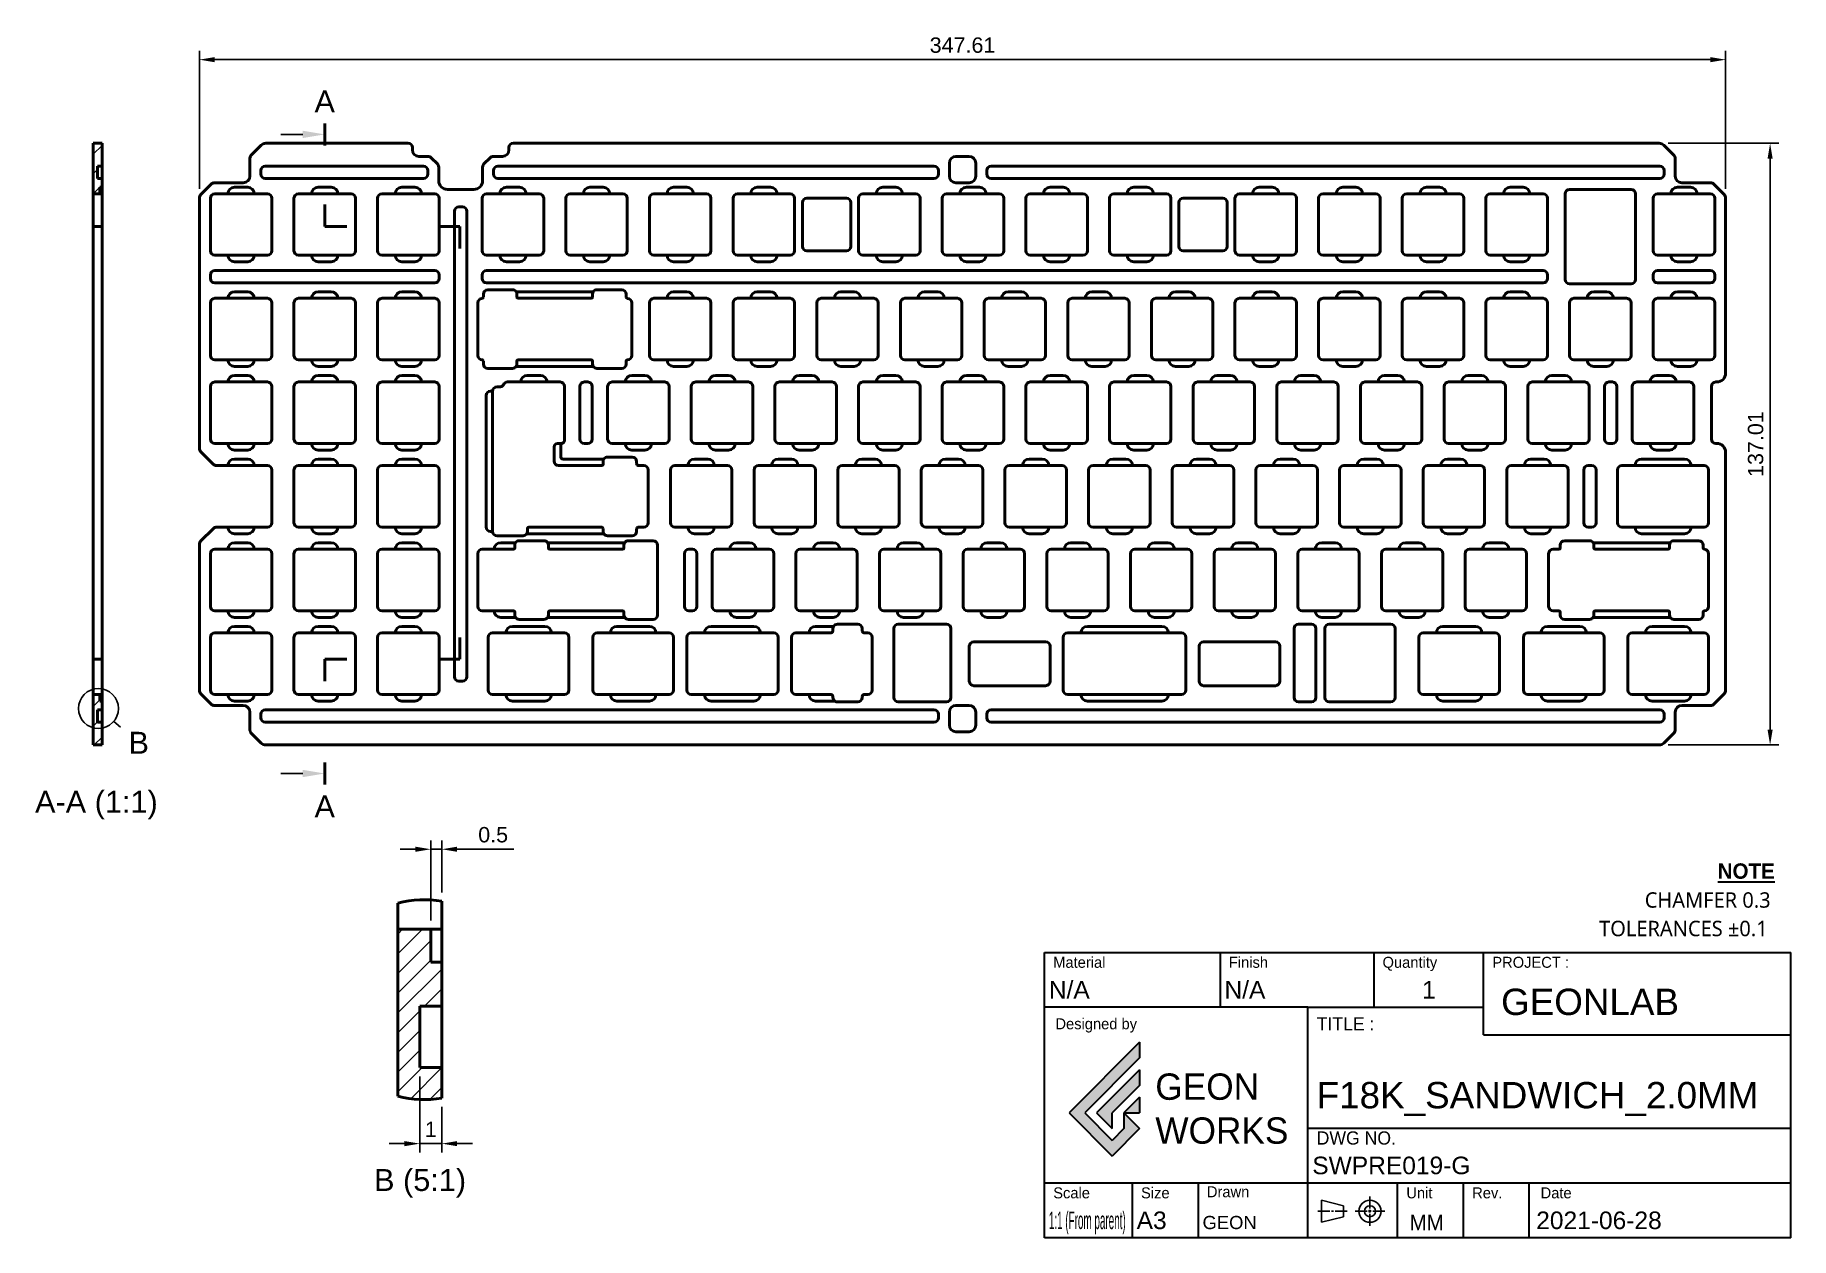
# Model space of a CAD drawing. Header units: millimetres. Extents: x 19 to 419, y 1 to 275.
import ezdxf

# ---------------------------------------------------------------- set-up
doc = ezdxf.new("R2010")
doc.units = ezdxf.units.MM
doc.header["$LTSCALE"] = 0.75
for name, color, linetype, lineweight in [('Annotations', 7, 'Continuous', 25), ('Dimensions', 7, 'Continuous', 25), ('Hatching', 7, 'Continuous', 25), ('TitleBlock', 7, 'Continuous', 35), ('Visible', 7, 'Continuous', 50)]:
    doc.layers.add(name, color=color, linetype=linetype, lineweight=lineweight)
doc.layers.add('SLD-0', color=7, linetype='Continuous')
doc.styles.add('MtXpl___1', font='')
doc.styles.add('MtXpl_Century_Gothic', font='GOTHIC.TTF')
doc.styles.add('MtXpl_OCR-A_BT', font='')
doc.styles.add('MtXpl_OCR-A_BT_1', font='')
doc.styles.get("Standard").update_dxf_attribs({"font": 'arial.ttf'})
doc.styles.get('MtXpl___1').set_extended_font_data('Malgun Gothic')
doc.styles.get('MtXpl_OCR-A_BT').set_extended_font_data('OCR-A BT')
doc.styles.get('MtXpl_OCR-A_BT_1').set_extended_font_data('OCR-A BT', bold=True)
doc.dimstyles.new('ISO-25', dxfattribs={"dimtxt": 3.5, "dimasz": 3.5, "dimexe": 2, "dimexo": 2, "dimgap": 1.5, "dimtad": 1, "dimdsep": 46, "dimtxsty": 'Standard', "dimcen": 0, "dimclrd": 256, "dimclre": 256, "dimclrt": 256, "dimazin": 2, "dimtp": 0.1, "dimtm": 0.1, "dimtfac": 0.714, "dimtmove": 0, "dimatfit": 3, "dimfxl": 1, "dimarcsym": 0})

msp = doc.modelspace()

# ---------------------------------------------------------------- texts
at = {"layer": 'Annotations', "char_height": 5, "attachment_point": 5}
for insert in [(85.13216, 259.961848), (85.13216, 99.429522)]:
    msp.add_mtext('A', dxfattribs=dict(at, insert=insert))
at = {"layer": 'Annotations', "linetype": 'Continuous', "insert": (42.761049, 113.926045), "char_height": 5, "attachment_point": 5}
msp.add_mtext('B', dxfattribs=at)
at = {"layer": 'Annotations', "char_height": 5, "attachment_point": 8}
for s, insert, width in [('A-A (1:1)', (33.129892, 96.476444), 30.21487), ('B (5:1)', (106.848287, 10.361173), 22.697817)]:
    msp.add_mtext(s, dxfattribs=dict(at, insert=insert, width=width))

# ---------------------------------------------------------------- blocks, each defined once
blk = doc.blocks.new('TITLEGW')
h = blk.add_hatch(color=256)
h.dxf.hatch_style = 1
h.paths.add_polyline_path([(-148.32, 40.97), (-148.32, 44.55), (-164.4, 28.46), (-154.57, 18.63), (-148.32, 24.89), (-151.89, 28.46), (-151.89, 24.89), (-154.57, 22.21), (-160.83, 28.46)])
h.paths.add_polyline_path([(-148.32, 34.72), (-148.32, 38.29), (-158.15, 28.46), (-154.57, 24.89), (-154.57, 28.46)], flags=17)
h.paths.add_polyline_path([(-148.32, 32.04), (-151.89, 28.46), (-148.32, 28.46)], flags=16)
for p, q in [((-170, 0), (-170, 65)), ((-170, 65), (0, 65)), ((-130, 65), (-130, 52.5)), ((-95, 65), (-95, 52.5)), ((-70, 46.25), (-70, 65)), ((0, 0), (0, 65)), ((-110, 52.5), (-170, 52.5)), ((-110, 0), (-110, 52.5)), ((-110, 52.5), (-70, 52.5)), ((-148.32, 44.55), (-164.4, 28.46)), ((-148.32, 44.55), (-148.32, 40.97)), ((-70, 46.25), (0, 46.25)), ((-148.32, 40.97), (-160.83, 28.46)), ((-148.32, 38.29), (-158.15, 28.46)), ((-148.32, 38.29), (-148.32, 34.72)), ((-148.32, 34.72), (-154.57, 28.46)), ((-148.32, 32.04), (-151.89, 28.46)), ((-148.32, 32.04), (-148.32, 28.46)), ((-164.4, 28.46), (-154.57, 18.63)), ((-160.83, 28.46), (-154.57, 22.21)), ((-158.15, 28.46), (-154.57, 24.89)), ((-154.57, 24.89), (-154.57, 28.46)), ((-151.89, 28.46), (-148.32, 24.89)), ((-151.89, 28.46), (-151.89, 24.89)), ((-151.89, 28.46), (-148.32, 28.46)), ((-148.32, 24.89), (-154.57, 18.63)), ((-151.89, 24.89), (-154.57, 22.21)), ((-110, 25), (0, 25)), ((-170, 12.5), (0, 12.5)), ((-150, 12.5), (-150, 0)), ((-135, 12.5), (-135, 0)), ((-89.58, 0), (-89.58, 12.5)), ((-74.58, 0), (-74.58, 12.5)), ((-59.58, 0), (-59.58, 12.5)), ((-95.57, 6.07), (-96.17, 6.07)), ((-95.87, 5.77), (-95.87, 6.37)), ((0, 0), (-170, 0))]:
    blk.add_line(p, q)
at = {"layer": 'SLD-0'}
for p, q in [((-106.93, 3.55), (-106.93, 8.59)), ((-106.93, 8.59), (-101.89, 7.33)), ((-95.87, 6.7), (-95.87, 9.44)), ((-105.04, 6.07), (-107.77, 6.07)), ((-101.89, 4.81), (-106.93, 3.55)), ((-104.2, 6.07), (-104.62, 6.07)), ((-101.05, 6.07), (-103.78, 6.07)), ((-101.89, 7.33), (-101.89, 4.81)), ((-96.5, 6.07), (-99.24, 6.07)), ((-95.87, 5.44), (-95.87, 2.71)), ((-95.24, 6.07), (-92.51, 6.07)), ((-95.24, 6.07), (-92.51, 6.07))]:
    blk.add_line(p, q, dxfattribs=at)
for radius in [2.52, 1.26]:
    blk.add_circle((-95.87, 6.07), radius, dxfattribs=at)
for s, height, style, p in [('%%UNOTE', 3.5, 'MtXpl_OCR-A_BT_1', (-16.67, 81.78)), ('CHAMFER 0.3', 3.5, 'MtXpl___1', (-33.28, 75.19)), ('TOLERANCES ±0.1', 3.5, 'MtXpl___1', (-43.68, 68.7)), ('Material', 2.5, 'MtXpl_OCR-A_BT', (-168, 61.5)), ('Finish', 2.5, 'MtXpl_OCR-A_BT', (-128, 61.5)), ('Quantity', 2.5, 'MtXpl_OCR-A_BT', (-93, 61.5)), ('PROJECT :', 2.5, 'MtXpl_OCR-A_BT', (-68, 61.5)), ('Designed by', 2.5, 'MtXpl_OCR-A_BT', (-167.5, 47.5)), ('TITLE :', 3, 'MtXpl_OCR-A_BT', (-108, 47.25)), ('DWG NO.', 3, 'MtXpl_OCR-A_BT', (-108, 21.25)), ('Scale', 2.5, 'MtXpl_OCR-A_BT', (-168, 9)), ('Size', 2.5, 'MtXpl_OCR-A_BT', (-148, 9)), ('Drawn', 2.5, 'MtXpl_OCR-A_BT', (-133, 9.25)), ('Unit', 2.5, 'MtXpl_OCR-A_BT', (-87.58, 9)), ('Rev.', 2.5, 'MtXpl_OCR-A_BT', (-72.58, 9)), ('Date', 2.5, 'MtXpl_OCR-A_BT', (-57, 9)), ('MM', 3.5, 'MtXpl_Century_Gothic', (-86.85, 1.75))]:
    blk.add_text(s, height=height, dxfattribs=dict(style=style)).set_placement(p)
at = {"insert": (-144.75, 37.44), "char_height": 6, "attachment_point": 1}
blk.add_mtext_dynamic_manual_height_columns('{\\fa Astro Space|b0|i0|c0|p2;GEON^JWORKS}', width=29.3157, gutter_width=12.5, heights=[0], dxfattribs=at)
for tag, p, height in [("MAT'L", (-169, 54.5), 4), ('FINISH', (-129, 54.5), 4), ('QUANTITY', (-84, 54.5), 4), ('PROJECT', (-66, 50.75), 6), ('TITLE_1', (-108, 29.5), 6), ('DWG_NO', (-109, 14.5), 4), ('SCALE', (-169, 2), 4), ('SIZE', (-149, 2), 4), ('DRAWN', (-134, 2), 3), ('CREATED_DATE', (-58, 2), 4)]:
    blk.add_attdef(tag, p, '', height=height)
blk = doc.blocks.new('*D10')
at = {"layer": 'Defpoints', "color": 0, "transparency": 16777216}
for p in [(106.792326, 39.9466), (111.792326, 33.031754), (106.792326, 22.644169)]:
    blk.add_point(p, dxfattribs=at)
at = {"layer": 'Dimensions', "lineweight": -2, "transparency": 16777216}
for p, q in [((106.792326, 37.9466), (106.792326, 20.644169)), ((111.792326, 31.031754), (111.792326, 20.644169)), ((103.292326, 22.644169), (99.792326, 22.644169)), ((111.792326, 22.644169), (106.792326, 22.644169)), ((115.292326, 22.644169), (118.792326, 22.644169))]:
    blk.add_line(p, q, dxfattribs=at)
at = {"layer": 'Dimensions', "transparency": 16777216}
for points in [[(103.292326, 23.227502), (103.292326, 22.060835), (106.792326, 22.644169)], [(115.292326, 23.227502), (115.292326, 22.060835), (111.792326, 22.644169)]]:
    blk.add_solid(points, dxfattribs=at)
at = {"layer": 'Dimensions', "transparency": 16777216, "insert": (109.292326, 25.901331), "char_height": 3.5, "attachment_point": 5}
blk.add_mtext('1', dxfattribs=at)
blk = doc.blocks.new('*D11')
at = {"layer": 'Defpoints', "color": 0, "transparency": 16777216}
for p in [(111.792326, 89.680624), (111.792326, 77.824104), (109.292326, 71.4466)]:
    blk.add_point(p, dxfattribs=at)
at = {"layer": 'Dimensions', "lineweight": -2, "transparency": 16777216}
for p, q in [((105.792326, 89.680624), (102.292326, 89.680624)), ((109.292326, 73.4466), (109.292326, 91.680624)), ((109.292326, 89.680624), (111.792326, 89.680624)), ((111.792326, 79.824104), (111.792326, 91.680624)), ((115.292326, 89.680624), (128.190689, 89.680624))]:
    blk.add_line(p, q, dxfattribs=at)
at = {"layer": 'Dimensions', "transparency": 16777216}
for points in [[(105.792326, 90.263957), (105.792326, 89.09729), (109.292326, 89.680624)], [(115.292326, 90.263957), (115.292326, 89.09729), (111.792326, 89.680624)]]:
    blk.add_solid(points, dxfattribs=at)
at = {"layer": 'Dimensions', "transparency": 16777216, "insert": (123.491507, 92.967629), "char_height": 3.5, "attachment_point": 5}
blk.add_mtext('0.5', dxfattribs=at)
blk = doc.blocks.new('*D12')
at = {"layer": 'Defpoints', "color": 0, "transparency": 16777216}
for p in [(389.07334, 250.439606), (389.07334, 113.427106), (414.318931, 113.427106)]:
    blk.add_point(p, dxfattribs=at)
at = {"layer": 'Dimensions', "lineweight": -2, "transparency": 16777216}
for p, q in [((391.07334, 250.439606), (416.318931, 250.439606)), ((414.318931, 246.939606), (414.318931, 116.927106)), ((391.07334, 113.427106), (416.318931, 113.427106))]:
    blk.add_line(p, q, dxfattribs=at)
at = {"layer": 'Dimensions', "transparency": 16777216}
for points in [[(413.735597, 246.939606), (414.902264, 246.939606), (414.318931, 250.439606)], [(413.735597, 116.927106), (414.902264, 116.927106), (414.318931, 113.427106)]]:
    blk.add_solid(points, dxfattribs=at)
at = {"layer": 'Dimensions', "transparency": 16777216, "insert": (411.030732, 181.933356), "char_height": 3.5, "attachment_point": 5, "rotation": 90}
blk.add_mtext('137.01', dxfattribs=at)
blk = doc.blocks.new('*D13')
at = {"layer": 'Defpoints', "color": 0, "transparency": 16777216}
for p in [(56.58216, 269.478032), (56.58216, 238.025392), (404.19466, 238.025392)]:
    blk.add_point(p, dxfattribs=at)
at = {"layer": 'Dimensions', "lineweight": -2, "transparency": 16777216}
for p, q in [((56.58216, 240.025392), (56.58216, 271.478032)), ((400.69466, 269.478032), (60.08216, 269.478032)), ((404.19466, 240.025392), (404.19466, 271.478032))]:
    blk.add_line(p, q, dxfattribs=at)
at = {"layer": 'Dimensions', "transparency": 16777216}
for points in [[(60.08216, 270.061365), (60.08216, 268.894698), (56.58216, 269.478032)], [(400.69466, 270.061365), (400.69466, 268.894698), (404.19466, 269.478032)]]:
    blk.add_solid(points, dxfattribs=at)
at = {"layer": 'Dimensions', "transparency": 16777216, "insert": (230.38841, 272.766231), "char_height": 3.5, "attachment_point": 5}
blk.add_mtext('347.61', dxfattribs=at)

# ---------------------------------------------------------------- dimensions: what is measured, and where the dimension line sits
at = {"layer": 'Dimensions'}
for base, p1, p2, override, picture, middle in [((56.58216, 269.478032), (404.19466, 238.025392), (56.58216, 238.025392), {"dimlfac": 1}, '*D13', (230.38841, 269.478032)), ((106.792326, 22.644169), (111.792326, 33.031754), (106.792326, 39.9466), {"dimlfac": 0.2}, '*D10', (109.292326, 22.644169))]:
    dim = msp.add_linear_dim(base=base, p1=p1, p2=p2, angle=180, dimstyle='ISO-25', override=override, dxfattribs=at)
    dim.commit()
    dim.dimension.update_dxf_attribs({"geometry": picture, "text_midpoint": middle, "dimtype": 160})
dim = msp.add_linear_dim(base=(414.318931, 113.427106), p1=(389.07334, 250.439606), p2=(389.07334, 113.427106), angle=270, dimstyle='ISO-25', override={"dimlfac": 1, "dimclrd": 256, "dimclre": 256}, dxfattribs=at)
dim.commit()
dim.dimension.update_dxf_attribs({"geometry": '*D12', "text_midpoint": (411.030732, 181.933356)})
dim = msp.add_linear_dim(base=(111.792326, 89.680624), p1=(109.292326, 71.4466), p2=(111.792326, 77.824104), dimstyle='ISO-25', override={"dimlfac": 0.2, "dimclrd": 256, "dimclre": 256}, dxfattribs=at)
dim.commit()
dim.dimension.update_dxf_attribs({"geometry": '*D11', "text_midpoint": (123.491507, 92.967629)})

# ---------------------------------------------------------------- hatches: boundary and pattern name
at = {"layer": 'Hatching'}
h = msp.add_hatch(dxfattribs=at)
h.set_pattern_fill('ANSI31', color=256, style=0)
h.paths.add_polyline_path([(34.409642, 245.239605), (34.409642, 250.439605), (32.409642, 250.439605), (32.409642, 238.939605), (33.909642, 238.939605), (33.909642, 240.439605), (34.409642, 240.439605), (34.409642, 242.439605), (33.409642, 242.439605), (33.409642, 245.239605)], flags=0)
h.paths.add_polyline_path([(34.409642, 121.427105), (34.409642, 123.427105), (33.909642, 123.427105), (33.909642, 124.927105), (32.409642, 124.927105), (32.409642, 113.427105), (34.409642, 113.427105), (34.409642, 118.627105), (33.409642, 118.627105), (33.409642, 121.427105)], flags=0)
h = msp.add_hatch(dxfattribs=at)
h.set_pattern_fill('ANSI31', color=256, style=0)
edge = h.paths.add_edge_path(flags=0)
edge.add_ellipse((107.738858, 55.427929), major_axis=(-4.053468, 22.396175), ratio=1, start_angle=154.59565427, end_angle=180)
edge.add_line((111.792326, 33.031754), (111.792326, 39.9466))
edge.add_line((111.792326, 39.9466), (106.792326, 39.9466))
edge.add_line((106.792326, 39.9466), (106.792326, 53.9466))
edge.add_line((106.792326, 53.9466), (111.792326, 53.9466))
edge.add_line((111.792326, 53.9466), (111.792326, 63.9466))
edge.add_line((111.792326, 63.9466), (109.292326, 63.9466))
edge.add_line((109.292326, 63.9466), (109.292326, 71.4466))
edge.add_line((109.292326, 71.4466), (101.792326, 71.4466))
edge.add_line((101.792326, 71.4466), (101.792326, 33.45845))

# ---------------------------------------------------------------- linework, layer by layer
at = {"layer": 'Annotations'}
for p, q in [((80.13216, 252.461848), (75.13216, 252.461848)), ((80.13216, 106.929522), (75.13216, 106.929522))]:
    msp.add_line(p, q, dxfattribs=at)
at = {"layer": 'Annotations', "linetype": 'Continuous', "lineweight": 50}
for p, q in [((85.13216, 254.961848), (85.13216, 249.961848)), ((85.13216, 231.487149), (85.13216, 236.487149)), ((85.13216, 231.487149), (90.13216, 231.487149)), ((115.869436, 231.487149), (110.869436, 231.487149)), ((115.869436, 231.487149), (115.869436, 226.487149)), ((115.869436, 132.928066), (115.869436, 137.928066)), ((85.13216, 132.928066), (90.13216, 132.928066)), ((85.13216, 132.928066), (85.13216, 127.928066)), ((115.869436, 132.928066), (110.869436, 132.928066)), ((85.13216, 104.429522), (85.13216, 109.429522))]:
    msp.add_line(p, q, dxfattribs=at)
at = {"layer": 'Annotations', "linetype": 'Continuous', "lineweight": 25}
msp.add_line((37.065519, 118.773176), (38.600293, 117.46702), dxfattribs=at)
msp.add_circle((33.598948, 121.723371), 4.552007, dxfattribs=at)
at = {"layer": 'Annotations'}
for points in [[(80.13216, 253.295182), (85.13216, 252.461848), (80.13216, 251.628515)], [(80.13216, 107.762855), (85.13216, 106.929522), (80.13216, 106.096189)]]:
    msp.add_solid(points, dxfattribs=at)
at = {"layer": 'Visible', "extrusion": (-1, -2e-16, -5.932e-13)}
for p, q in [((34.409642, 250.439605, 159.53125), (32.409642, 250.439605, 159.53125)), ((32.409642, 250.439605, 159.53125), (32.409642, 238.939605, 159.53125)), ((34.409642, 245.239605, 159.53125), (34.409642, 250.439605, 159.53125)), ((33.409642, 242.439605, 159.53125), (33.409642, 245.239605, 159.53125)), ((33.409642, 245.239605, 159.53125), (34.409642, 245.239605, 159.53125)), ((34.409642, 244.239605, 136.066861), (34.409642, 243.439605, 136.066861)), ((34.409642, 242.439605, 159.53125), (33.409642, 242.439605, 159.53125)), ((33.909642, 238.939605, 159.53125), (33.909642, 240.439605, 159.53125)), ((33.909642, 240.439605, 159.53125), (34.409642, 240.439605, 159.53125)), ((34.409642, 240.439605, 159.53125), (34.409642, 242.439605, 159.53125)), ((32.409642, 238.939605, 159.53125), (33.909642, 238.939605, 159.53125)), ((32.409642, 231.487149, 152.53125), (32.409642, 237.939605, 152.53125)), ((34.409642, 238.939605, 156.53125), (33.909642, 238.939605, 156.53125)), ((34.409642, 237.939605, 152.53125), (34.409642, 231.487149, 152.53125)), ((34.409642, 231.487149, 152.53125), (32.409642, 231.487149, 152.53125)), ((32.409642, 132.928065, 127.16875), (32.409642, 231.487149, 127.16875)), ((34.409642, 231.487149, 127.16875), (34.409642, 132.928065, 127.16875)), ((32.409642, 132.928065, 152.53125), (34.409642, 132.928065, 152.53125)), ((32.409642, 125.927105, 152.53125), (32.409642, 132.928065, 152.53125)), ((34.409642, 132.928065, 152.53125), (34.409642, 125.927105, 152.53125)), ((33.909642, 124.927105, 159.53125), (32.409642, 124.927105, 159.53125)), ((32.409642, 124.927105, 159.53125), (32.409642, 113.427105, 159.53125)), ((33.909642, 123.427105, 159.53125), (33.909642, 124.927105, 159.53125)), ((33.909642, 124.927105, 156.53125), (34.409642, 124.927105, 156.53125)), ((33.409642, 118.627105, 159.53125), (33.409642, 121.427105, 159.53125)), ((33.409642, 121.427105, 159.53125), (34.409642, 121.427105, 159.53125)), ((34.409642, 123.427105, 159.53125), (33.909642, 123.427105, 159.53125)), ((34.409642, 121.427105, 159.53125), (34.409642, 123.427105, 159.53125)), ((34.409642, 120.427105, 19.775), (34.409642, 119.627105, 19.775)), ((34.409642, 118.627105, 159.53125), (33.409642, 118.627105, 159.53125)), ((34.409642, 113.427105, 159.53125), (34.409642, 118.627105, 159.53125)), ((32.409642, 113.427105, 159.53125), (34.409642, 113.427105, 159.53125)), ((101.792326, 76.4466, 762.65625), (101.792326, 77.397409, 762.65625)), ((111.792326, 77.824104, 762.65625), (111.792326, 76.4466, 762.65625)), ((109.292326, 71.4466, 797.65625), (101.792326, 71.4466, 797.65625)), ((101.792326, 71.4466, 797.65625), (101.792326, 33.45845, 797.65625)), ((109.292326, 63.9466, 797.65625), (109.292326, 71.4466, 797.65625)), ((109.292326, 71.4466, 782.65625), (111.792326, 71.4466, 782.65625)), ((111.792326, 63.9466, 797.65625), (109.292326, 63.9466, 797.65625)), ((111.792326, 53.9466, 797.65625), (111.792326, 63.9466, 797.65625)), ((106.792326, 39.9466, 797.65625), (106.792326, 53.9466, 797.65625)), ((106.792326, 53.9466, 797.65625), (111.792326, 53.9466, 797.65625)), ((111.792326, 48.9466, 98.875), (111.792326, 44.9466, 98.875)), ((111.792326, 39.9466, 797.65625), (106.792326, 39.9466, 797.65625)), ((111.792326, 33.031754, 797.65625), (111.792326, 39.9466, 797.65625))]:
    msp.add_line(p, q, dxfattribs=at)
at = {"layer": 'Visible', "extrusion": (5.932e-13, 0, -1)}
for p, q in [((68.5215, 247.878946, 1.000017), (70.64282, 250.000266, 1.000017)), ((104.093871, 250.439606, 1.000017), (71.70348, 250.439606, 1.000017)), ((105.093871, 248.939606, 1.000017), (105.093871, 249.439606, 1.000017)), ((127.093871, 249.439606, 1.000017), (127.093871, 248.939606, 1.000017)), ((389.07334, 250.439606, 1.000017), (128.093871, 250.439606, 1.000017)), ((390.134, 250.000266, 1.000017), (392.25532, 247.878946, 1.000017)), ((68.08216, 246.818286, 1.000017), (68.08216, 242.939606, 1.000017)), ((70.58216, 243.439606, 1.000017), (70.58216, 244.239606, 1.000017)), ((71.58216, 245.239606, 1.000017), (107.596549, 245.239606, 1.000017)), ((108.682335, 247.439606, 1.000017), (106.593871, 247.439606, 1.000017)), ((108.596549, 244.239606, 1.000017), (108.596549, 243.439606, 1.000017)), ((109.389442, 247.146713, 1.000017), (110.803655, 245.732499, 1.000017)), ((111.096549, 241.939606, 1.000017), (111.096549, 245.025392, 1.000017)), ((121.091194, 245.025392, 1.000017), (121.091194, 241.939606, 1.000017)), ((121.384087, 245.732499, 1.000017), (122.7983, 247.146713, 1.000017)), ((125.593871, 247.439606, 1.000017), (123.505407, 247.439606, 1.000017)), ((123.591194, 243.439606, 1.000017), (123.591194, 244.239606, 1.000017)), ((124.591194, 245.239606, 1.000017), (223.88841, 245.239606, 1.000017)), ((224.88841, 244.239606, 1.000017), (224.88841, 243.439606, 1.000017)), ((227.38841, 242.939606, 1.000017), (227.38841, 245.933356, 1.000017)), ((228.88841, 247.433356, 1.000017), (231.88841, 247.433356, 1.000017)), ((233.38841, 245.933356, 1.000017), (233.38841, 242.939606, 1.000017)), ((235.88841, 243.439606, 1.000017), (235.88841, 244.239606, 1.000017)), ((236.88841, 245.239606, 1.000017), (389.19466, 245.239606, 1.000017)), ((390.19466, 244.239606, 1.000017), (390.19466, 243.439606, 1.000017)), ((392.69466, 242.939606, 1.000017), (392.69466, 246.818286, 1.000017)), ((59.289267, 241.146713, 1.000017), (56.875053, 238.732499, 1.000017)), ((66.58216, 241.439606, 1.000017), (59.996374, 241.439606, 1.000017)), ((64.58216, 240.439606, 1.000017), (67.58216, 240.439606, 1.000017)), ((107.596549, 242.439606, 1.000017), (71.58216, 242.439606, 1.000017)), ((83.63216, 240.439606, 1.000017), (86.63216, 240.439606, 1.000017)), ((105.68216, 240.439606, 1.000017), (102.68216, 240.439606, 1.000017)), ((119.091194, 239.939606, 1.000017), (113.096549, 239.939606, 1.000017)), ((223.88841, 242.439606, 1.000017), (124.591194, 242.439606, 1.000017)), ((126.49466, 240.439606, 1.000017), (129.49466, 240.439606, 1.000017)), ((145.54466, 240.439606, 1.000017), (148.54466, 240.439606, 1.000017)), ((164.59466, 240.439606, 1.000017), (167.59466, 240.439606, 1.000017)), ((186.64466, 240.439606, 1.000017), (183.64466, 240.439606, 1.000017)), ((212.21966, 240.439606, 1.000017), (215.21966, 240.439606, 1.000017)), ((231.88841, 241.439606, 1.000017), (228.88841, 241.439606, 1.000017)), ((231.26966, 240.439606, 1.000017), (234.26966, 240.439606, 1.000017)), ((389.19466, 242.439606, 1.000017), (236.88841, 242.439606, 1.000017)), ((250.31966, 240.439606, 1.000017), (253.31966, 240.439606, 1.000017)), ((272.36966, 240.439606, 1.000017), (269.36966, 240.439606, 1.000017)), ((300.94466, 240.439606, 1.000017), (297.94466, 240.439606, 1.000017)), ((319.99466, 240.439606, 1.000017), (316.99466, 240.439606, 1.000017)), ((339.04466, 240.439606, 1.000017), (336.04466, 240.439606, 1.000017)), ((355.09466, 240.439606, 1.000017), (358.09466, 240.439606, 1.000017)), ((382.64466, 239.939606, 1.000017), (368.64466, 239.939606, 1.000017)), ((393.19466, 240.439606, 1.000017), (396.19466, 240.439606, 1.000017)), ((400.780447, 241.439606, 1.000017), (394.19466, 241.439606, 1.000017)), ((403.901767, 238.732499, 1.000017), (401.487553, 241.146713, 1.000017)), ((56.58216, 238.025392, 1.000017), (56.58216, 180.941319, 1.000017)), ((59.08216, 225.939606, 1.000017), (59.08216, 237.939606, 1.000017)), ((60.08216, 238.939606, 1.000017), (63.08216, 238.939606, 1.000017)), ((69.08216, 238.939606, 0.500017), (63.08216, 238.939606, 0.500017)), ((69.08216, 238.939606, 1.000017), (72.08216, 238.939606, 1.000017)), ((73.08216, 237.939606, 1.000017), (73.08216, 225.939606, 1.000017)), ((78.13216, 225.939606, 1.000017), (78.13216, 237.939606, 1.000017)), ((79.13216, 238.939606, 1.000017), (82.13216, 238.939606, 1.000017)), ((88.13216, 238.939606, 0.500017), (82.13216, 238.939606, 0.500017)), ((88.13216, 238.939606, 1.000017), (91.13216, 238.939606, 1.000017)), ((92.13216, 237.939606, 1.000017), (92.13216, 225.939606, 1.000017)), ((97.18216, 225.939606, 1.000017), (97.18216, 237.939606, 1.000017)), ((98.18216, 238.939606, 1.000017), (101.18216, 238.939606, 1.000017)), ((107.18216, 238.939606, 0.500017), (101.18216, 238.939606, 0.500017)), ((107.18216, 238.939606, 1.000017), (110.18216, 238.939606, 1.000017)), ((111.18216, 237.939606, 1.000017), (111.18216, 225.939606, 1.000017)), ((115.68216, 235.939606, 1.000017), (116.49466, 235.939606, 1.000017)), ((120.99466, 225.939606, 1.000017), (120.99466, 237.939606, 1.000017)), ((121.99466, 238.939606, 1.000017), (124.99466, 238.939606, 1.000017)), ((130.99466, 238.939606, 0.500017), (124.99466, 238.939606, 0.500017)), ((130.99466, 238.939606, 1.000017), (133.99466, 238.939606, 1.000017)), ((134.99466, 237.939606, 1.000017), (134.99466, 225.939606, 1.000017)), ((140.04466, 225.939606, 1.000017), (140.04466, 237.939606, 1.000017)), ((141.04466, 238.939606, 1.000017), (144.04466, 238.939606, 1.000017)), ((150.04466, 238.939606, 0.500017), (144.04466, 238.939606, 0.500017)), ((150.04466, 238.939606, 1.000017), (153.04466, 238.939606, 1.000017)), ((154.04466, 237.939606, 1.000017), (154.04466, 225.939606, 1.000017)), ((159.09466, 225.939606, 1.000017), (159.09466, 237.939606, 1.000017)), ((160.09466, 238.939606, 1.000017), (163.09466, 238.939606, 1.000017)), ((169.09466, 238.939606, 0.500017), (163.09466, 238.939606, 0.500017)), ((169.09466, 238.939606, 1.000017), (172.09466, 238.939606, 1.000017)), ((173.09466, 237.939606, 1.000017), (173.09466, 225.939606, 1.000017)), ((178.14466, 225.939606, 1.000017), (178.14466, 237.939606, 1.000017)), ((179.14466, 238.939606, 1.000017), (182.14466, 238.939606, 1.000017)), ((188.14466, 238.939606, 0.500017), (182.14466, 238.939606, 0.500017)), ((188.14466, 238.939606, 1.000017), (191.14466, 238.939606, 1.000017)), ((192.14466, 237.939606, 1.000017), (192.14466, 225.939606, 1.000017)), ((193.93216, 236.939606, 1.000017), (193.93216, 226.939606, 1.000017)), ((203.93216, 237.939606, 1.000017), (194.93216, 237.939606, 1.000017)), ((204.93216, 226.939606, 1.000017), (204.93216, 236.939606, 1.000017)), ((206.71966, 225.939606, 1.000017), (206.71966, 237.939606, 1.000017)), ((207.71966, 238.939606, 1.000017), (210.71966, 238.939606, 1.000017)), ((216.71966, 238.939606, 0.500017), (210.71966, 238.939606, 0.500017)), ((216.71966, 238.939606, 1.000017), (219.71966, 238.939606, 1.000017)), ((220.71966, 237.939606, 1.000017), (220.71966, 225.939606, 1.000017)), ((225.76966, 225.939606, 1.000017), (225.76966, 237.939606, 1.000017)), ((226.76966, 238.939606, 1.000017), (229.76966, 238.939606, 1.000017)), ((235.76966, 238.939606, 0.500017), (229.76966, 238.939606, 0.500017)), ((235.76966, 238.939606, 1.000017), (238.76966, 238.939606, 1.000017)), ((239.76966, 237.939606, 1.000017), (239.76966, 225.939606, 1.000017)), ((244.81966, 225.939606, 1.000017), (244.81966, 237.939606, 1.000017)), ((245.81966, 238.939606, 1.000017), (248.81966, 238.939606, 1.000017)), ((254.81966, 238.939606, 0.500017), (248.81966, 238.939606, 0.500017)), ((254.81966, 238.939606, 1.000017), (257.81966, 238.939606, 1.000017)), ((258.81966, 237.939606, 1.000017), (258.81966, 225.939606, 1.000017)), ((263.86966, 225.939606, 1.000017), (263.86966, 237.939606, 1.000017)), ((264.86966, 238.939606, 1.000017), (267.86966, 238.939606, 1.000017)), ((273.86966, 238.939606, 0.500017), (267.86966, 238.939606, 0.500017)), ((273.86966, 238.939606, 1.000017), (276.86966, 238.939606, 1.000017)), ((277.86966, 237.939606, 1.000017), (277.86966, 225.939606, 1.000017)), ((279.65716, 236.939606, 1.000017), (279.65716, 226.939606, 1.000017)), ((289.65716, 237.939606, 1.000017), (280.65716, 237.939606, 1.000017)), ((290.65716, 226.939606, 1.000017), (290.65716, 236.939606, 1.000017)), ((292.44466, 225.939606, 1.000017), (292.44466, 237.939606, 1.000017)), ((293.44466, 238.939606, 1.000017), (296.44466, 238.939606, 1.000017)), ((296.44466, 238.939606, 0.500017), (302.44466, 238.939606, 0.500017)), ((302.44466, 238.939606, 1.000017), (305.44466, 238.939606, 1.000017)), ((306.44466, 237.939606, 1.000017), (306.44466, 225.939606, 1.000017)), ((311.49466, 225.939606, 1.000017), (311.49466, 237.939606, 1.000017)), ((312.49466, 238.939606, 1.000017), (315.49466, 238.939606, 1.000017)), ((315.49466, 238.939606, 0.500017), (321.49466, 238.939606, 0.500017)), ((321.49466, 238.939606, 1.000017), (324.49466, 238.939606, 1.000017)), ((325.49466, 237.939606, 1.000017), (325.49466, 225.939606, 1.000017)), ((330.54466, 225.939606, 1.000017), (330.54466, 237.939606, 1.000017)), ((331.54466, 238.939606, 1.000017), (334.54466, 238.939606, 1.000017)), ((334.54466, 238.939606, 0.500017), (340.54466, 238.939606, 0.500017)), ((340.54466, 238.939606, 1.000017), (343.54466, 238.939606, 1.000017)), ((344.54466, 237.939606, 1.000017), (344.54466, 225.939606, 1.000017)), ((349.59466, 225.939606, 1.000017), (349.59466, 237.939606, 1.000017)), ((350.59466, 238.939606, 1.000017), (353.59466, 238.939606, 1.000017)), ((359.59466, 238.939606, 0.500017), (353.59466, 238.939606, 0.500017)), ((359.59466, 238.939606, 1.000017), (362.59466, 238.939606, 1.000017)), ((363.59466, 237.939606, 1.000017), (363.59466, 225.939606, 1.000017)), ((367.64466, 238.939606, 1.000017), (367.64466, 219.439606, 1.000017)), ((383.64466, 219.439606, 1.000017), (383.64466, 238.939606, 1.000017)), ((387.69466, 225.939606, 1.000017), (387.69466, 237.939606, 1.000017)), ((388.69466, 238.939606, 1.000017), (391.69466, 238.939606, 1.000017)), ((397.69466, 238.939606, 0.500017), (391.69466, 238.939606, 0.500017)), ((397.69466, 238.939606, 1.000017), (400.69466, 238.939606, 1.000017)), ((401.69466, 237.939606, 1.000017), (401.69466, 225.939606, 1.000017)), ((404.19466, 198.077106, 1.000017), (404.19466, 238.025392, 1.000017)), ((114.68216, 128.927106, 1.000017), (114.68216, 234.939606, 1.000017)), ((117.49466, 234.939606, 1.000017), (117.49466, 128.927106, 1.000017)), ((63.08216, 224.939606, 1.000017), (60.08216, 224.939606, 1.000017)), ((63.08216, 224.939606, 0.500017), (69.08216, 224.939606, 0.500017)), ((72.08216, 224.939606, 1.000017), (69.08216, 224.939606, 1.000017)), ((82.13216, 224.939606, 1.000017), (79.13216, 224.939606, 1.000017)), ((82.13216, 224.939606, 0.500017), (88.13216, 224.939606, 0.500017)), ((91.13216, 224.939606, 1.000017), (88.13216, 224.939606, 1.000017)), ((101.18216, 224.939606, 1.000017), (98.18216, 224.939606, 1.000017)), ((101.18216, 224.939606, 0.500017), (107.18216, 224.939606, 0.500017)), ((110.18216, 224.939606, 1.000017), (107.18216, 224.939606, 1.000017)), ((124.99466, 224.939606, 1.000017), (121.99466, 224.939606, 1.000017)), ((124.99466, 224.939606, 0.500017), (130.99466, 224.939606, 0.500017)), ((133.99466, 224.939606, 1.000017), (130.99466, 224.939606, 1.000017)), ((144.04466, 224.939606, 1.000017), (141.04466, 224.939606, 1.000017)), ((144.04466, 224.939606, 0.500017), (150.04466, 224.939606, 0.500017)), ((153.04466, 224.939606, 1.000017), (150.04466, 224.939606, 1.000017)), ((163.09466, 224.939606, 1.000017), (160.09466, 224.939606, 1.000017)), ((163.09466, 224.939606, 0.500017), (169.09466, 224.939606, 0.500017)), ((172.09466, 224.939606, 1.000017), (169.09466, 224.939606, 1.000017)), ((182.14466, 224.939606, 1.000017), (179.14466, 224.939606, 1.000017)), ((182.14466, 224.939606, 0.500017), (188.14466, 224.939606, 0.500017)), ((191.14466, 224.939606, 1.000017), (188.14466, 224.939606, 1.000017)), ((194.93216, 225.939606, 1.000017), (203.93216, 225.939606, 1.000017)), ((210.71966, 224.939606, 1.000017), (207.71966, 224.939606, 1.000017)), ((210.71966, 224.939606, 0.500017), (216.71966, 224.939606, 0.500017)), ((219.71966, 224.939606, 1.000017), (216.71966, 224.939606, 1.000017)), ((229.76966, 224.939606, 1.000017), (226.76966, 224.939606, 1.000017)), ((229.76966, 224.939606, 0.500017), (235.76966, 224.939606, 0.500017)), ((238.76966, 224.939606, 1.000017), (235.76966, 224.939606, 1.000017)), ((248.81966, 224.939606, 1.000017), (245.81966, 224.939606, 1.000017)), ((248.81966, 224.939606, 0.500017), (254.81966, 224.939606, 0.500017)), ((257.81966, 224.939606, 1.000017), (254.81966, 224.939606, 1.000017)), ((267.86966, 224.939606, 1.000017), (264.86966, 224.939606, 1.000017)), ((267.86966, 224.939606, 0.500017), (273.86966, 224.939606, 0.500017)), ((276.86966, 224.939606, 1.000017), (273.86966, 224.939606, 1.000017)), ((280.65716, 225.939606, 1.000017), (289.65716, 225.939606, 1.000017)), ((296.44466, 224.939606, 1.000017), (293.44466, 224.939606, 1.000017)), ((302.44466, 224.939606, 0.500017), (296.44466, 224.939606, 0.500017)), ((305.44466, 224.939606, 1.000017), (302.44466, 224.939606, 1.000017)), ((315.49466, 224.939606, 1.000017), (312.49466, 224.939606, 1.000017)), ((321.49466, 224.939606, 0.500017), (315.49466, 224.939606, 0.500017)), ((324.49466, 224.939606, 1.000017), (321.49466, 224.939606, 1.000017)), ((334.54466, 224.939606, 1.000017), (331.54466, 224.939606, 1.000017)), ((340.54466, 224.939606, 0.500017), (334.54466, 224.939606, 0.500017)), ((343.54466, 224.939606, 1.000017), (340.54466, 224.939606, 1.000017)), ((353.59466, 224.939606, 1.000017), (350.59466, 224.939606, 1.000017)), ((353.59466, 224.939606, 0.500017), (359.59466, 224.939606, 0.500017)), ((362.59466, 224.939606, 1.000017), (359.59466, 224.939606, 1.000017)), ((391.69466, 224.939606, 1.000017), (388.69466, 224.939606, 1.000017)), ((391.69466, 224.939606, 0.500017), (397.69466, 224.939606, 0.500017)), ((400.69466, 224.939606, 1.000017), (397.69466, 224.939606, 1.000017)), ((59.08216, 219.627106, 1.000017), (59.08216, 220.439606, 1.000017)), ((60.08216, 221.439606, 1.000017), (110.18216, 221.439606, 1.000017)), ((67.58216, 223.439606, 1.000017), (64.58216, 223.439606, 1.000017)), ((86.63216, 223.439606, 1.000017), (83.63216, 223.439606, 1.000017)), ((105.68216, 223.439606, 1.000017), (102.68216, 223.439606, 1.000017)), ((111.18216, 220.439606, 1.000017), (111.18216, 219.627106, 1.000017)), ((120.99466, 219.627106, 1.000017), (120.99466, 220.439606, 1.000017)), ((121.99466, 221.439606, 1.000017), (362.59466, 221.439606, 1.000017)), ((129.49466, 223.439606, 1.000017), (126.49466, 223.439606, 1.000017)), ((148.54466, 223.439606, 1.000017), (145.54466, 223.439606, 1.000017)), ((167.59466, 223.439606, 1.000017), (164.59466, 223.439606, 1.000017)), ((186.64466, 223.439606, 1.000017), (183.64466, 223.439606, 1.000017)), ((215.21966, 223.439606, 1.000017), (212.21966, 223.439606, 1.000017)), ((234.26966, 223.439606, 1.000017), (231.26966, 223.439606, 1.000017)), ((253.31966, 223.439606, 1.000017), (250.31966, 223.439606, 1.000017)), ((272.36966, 223.439606, 1.000017), (269.36966, 223.439606, 1.000017)), ((297.94466, 223.439606, 1.000017), (300.94466, 223.439606, 1.000017)), ((316.99466, 223.439606, 1.000017), (319.99466, 223.439606, 1.000017)), ((336.04466, 223.439606, 1.000017), (339.04466, 223.439606, 1.000017)), ((358.09466, 223.439606, 1.000017), (355.09466, 223.439606, 1.000017)), ((363.59466, 220.439606, 1.000017), (363.59466, 219.627106, 1.000017)), ((387.69466, 219.627106, 1.000017), (387.69466, 220.439606, 1.000017)), ((388.69466, 221.439606, 1.000017), (400.69466, 221.439606, 1.000017)), ((396.19466, 223.439606, 1.000017), (393.19466, 223.439606, 1.000017)), ((401.69466, 220.439606, 1.000017), (401.69466, 219.627106, 1.000017)), ((110.18216, 218.627106, 1.000017), (60.08216, 218.627106, 1.000017)), ((64.58216, 216.627106, 1.000017), (67.58216, 216.627106, 1.000017)), ((86.63216, 216.627106, 1.000017), (83.63216, 216.627106, 1.000017)), ((102.68216, 216.627106, 1.000017), (105.68216, 216.627106, 1.000017)), ((121.254261, 215.426451, 1.000017), (121.254261, 216.089106, 1.000017)), ((362.59466, 218.627106, 1.000017), (121.99466, 218.627106, 1.000017)), ((122.254261, 217.089106, 1.000017), (127.909061, 217.089106, 1.000017)), ((128.752005, 216.627106, 1.000017), (146.287315, 216.627106, 1.000017)), ((128.909061, 215.427106, 0.500017), (128.909061, 216.089106, 0.500017)), ((146.13026, 216.089106, 0.500017), (146.13026, 215.427106, 0.500017)), ((147.13026, 217.089106, 1.000017), (152.78506, 217.089106, 1.000017)), ((153.78506, 216.089106, 1.000017), (153.78506, 215.426451, 1.000017)), ((164.59466, 216.627106, 1.000017), (167.59466, 216.627106, 1.000017)), ((183.64466, 216.627106, 1.000017), (186.64466, 216.627106, 1.000017)), ((202.69466, 216.627106, 1.000017), (205.69466, 216.627106, 1.000017)), ((221.74466, 216.627106, 1.000017), (224.74466, 216.627106, 1.000017)), ((240.79466, 216.627106, 1.000017), (243.79466, 216.627106, 1.000017)), ((259.84466, 216.627106, 1.000017), (262.84466, 216.627106, 1.000017)), ((278.89466, 216.627106, 1.000017), (281.89466, 216.627106, 1.000017)), ((297.94466, 216.627106, 1.000017), (300.94466, 216.627106, 1.000017)), ((316.99466, 216.627106, 1.000017), (319.99466, 216.627106, 1.000017)), ((336.04466, 216.627106, 1.000017), (339.04466, 216.627106, 1.000017)), ((355.09466, 216.627106, 1.000017), (358.09466, 216.627106, 1.000017)), ((368.64466, 218.439606, 1.000017), (382.64466, 218.439606, 1.000017)), ((374.14466, 216.627106, 1.000017), (377.14466, 216.627106, 1.000017)), ((400.69466, 218.627106, 1.000017), (388.69466, 218.627106, 1.000017)), ((393.19466, 216.627106, 1.000017), (396.19466, 216.627106, 1.000017)), ((59.08216, 202.127106, 1.000017), (59.08216, 214.127106, 1.000017)), ((60.08216, 215.127106, 1.000017), (63.08216, 215.127106, 1.000017)), ((69.08216, 215.127106, 0.500017), (63.08216, 215.127106, 0.500017)), ((69.08216, 215.127106, 1.000017), (72.08216, 215.127106, 1.000017)), ((73.08216, 214.127106, 1.000017), (73.08216, 202.127106, 1.000017)), ((78.13216, 202.127106, 1.000017), (78.13216, 214.127106, 1.000017)), ((79.13216, 215.127106, 1.000017), (82.13216, 215.127106, 1.000017)), ((82.13216, 215.127106, 0.500017), (88.13216, 215.127106, 0.500017)), ((88.13216, 215.127106, 1.000017), (91.13216, 215.127106, 1.000017)), ((92.13216, 214.127106, 1.000017), (92.13216, 202.127106, 1.000017)), ((97.18216, 202.127106, 1.000017), (97.18216, 214.127106, 1.000017)), ((98.18216, 215.127106, 1.000017), (101.18216, 215.127106, 1.000017)), ((107.18216, 215.127106, 0.500017), (101.18216, 215.127106, 0.500017)), ((107.18216, 215.127106, 1.000017), (110.18216, 215.127106, 1.000017)), ((111.18216, 214.127106, 1.000017), (111.18216, 202.127106, 1.000017)), ((119.995534, 202.127106, 1.000017), (119.995534, 214.127106, 1.000017)), ((145.83026, 215.127106, 0.500017), (129.209061, 215.127106, 0.500017)), ((155.043786, 214.127106, 1.000017), (155.043786, 202.127106, 1.000017)), ((159.09466, 202.127106, 1.000017), (159.09466, 214.127106, 1.000017)), ((160.09466, 215.127106, 1.000017), (163.09466, 215.127106, 1.000017)), ((169.09466, 215.127106, 0.500017), (163.09466, 215.127106, 0.500017)), ((169.09466, 215.127106, 1.000017), (172.09466, 215.127106, 1.000017)), ((173.09466, 214.127106, 1.000017), (173.09466, 202.127106, 1.000017)), ((178.14466, 202.127106, 1.000017), (178.14466, 214.127106, 1.000017)), ((179.14466, 215.127106, 1.000017), (182.14466, 215.127106, 1.000017)), ((188.14466, 215.127106, 0.500017), (182.14466, 215.127106, 0.500017)), ((188.14466, 215.127106, 1.000017), (191.14466, 215.127106, 1.000017)), ((192.14466, 214.127106, 1.000017), (192.14466, 202.127106, 1.000017)), ((197.19466, 202.127106, 1.000017), (197.19466, 214.127106, 1.000017)), ((198.19466, 215.127106, 1.000017), (201.19466, 215.127106, 1.000017)), ((207.19466, 215.127106, 0.500017), (201.19466, 215.127106, 0.500017)), ((207.19466, 215.127106, 1.000017), (210.19466, 215.127106, 1.000017)), ((211.19466, 214.127106, 1.000017), (211.19466, 202.127106, 1.000017)), ((216.24466, 202.127106, 1.000017), (216.24466, 214.127106, 1.000017)), ((217.24466, 215.127106, 1.000017), (220.24466, 215.127106, 1.000017)), ((226.24466, 215.127106, 0.500017), (220.24466, 215.127106, 0.500017)), ((226.24466, 215.127106, 1.000017), (229.24466, 215.127106, 1.000017)), ((230.24466, 214.127106, 1.000017), (230.24466, 202.127106, 1.000017)), ((235.29466, 202.127106, 1.000017), (235.29466, 214.127106, 1.000017)), ((236.29466, 215.127106, 1.000017), (239.29466, 215.127106, 1.000017)), ((245.29466, 215.127106, 0.500017), (239.29466, 215.127106, 0.500017)), ((245.29466, 215.127106, 1.000017), (248.29466, 215.127106, 1.000017)), ((249.29466, 214.127106, 1.000017), (249.29466, 202.127106, 1.000017)), ((254.34466, 202.127106, 1.000017), (254.34466, 214.127106, 1.000017)), ((255.34466, 215.127106, 1.000017), (258.34466, 215.127106, 1.000017)), ((264.34466, 215.127106, 0.500017), (258.34466, 215.127106, 0.500017)), ((264.34466, 215.127106, 1.000017), (267.34466, 215.127106, 1.000017)), ((268.34466, 214.127106, 1.000017), (268.34466, 202.127106, 1.000017)), ((273.39466, 202.127106, 1.000017), (273.39466, 214.127106, 1.000017)), ((274.39466, 215.127106, 1.000017), (277.39466, 215.127106, 1.000017)), ((283.39466, 215.127106, 0.500017), (277.39466, 215.127106, 0.500017)), ((283.39466, 215.127106, 1.000017), (286.39466, 215.127106, 1.000017)), ((287.39466, 214.127106, 1.000017), (287.39466, 202.127106, 1.000017)), ((292.44466, 202.127106, 1.000017), (292.44466, 214.127106, 1.000017)), ((293.44466, 215.127106, 1.000017), (296.44466, 215.127106, 1.000017)), ((302.44466, 215.127106, 0.500017), (296.44466, 215.127106, 0.500017)), ((302.44466, 215.127106, 1.000017), (305.44466, 215.127106, 1.000017)), ((306.44466, 214.127106, 1.000017), (306.44466, 202.127106, 1.000017)), ((311.49466, 202.127106, 1.000017), (311.49466, 214.127106, 1.000017)), ((312.49466, 215.127106, 1.000017), (315.49466, 215.127106, 1.000017)), ((321.49466, 215.127106, 0.500017), (315.49466, 215.127106, 0.500017)), ((321.49466, 215.127106, 1.000017), (324.49466, 215.127106, 1.000017)), ((325.49466, 214.127106, 1.000017), (325.49466, 202.127106, 1.000017)), ((330.54466, 202.127106, 1.000017), (330.54466, 214.127106, 1.000017)), ((331.54466, 215.127106, 1.000017), (334.54466, 215.127106, 1.000017)), ((340.54466, 215.127106, 0.500017), (334.54466, 215.127106, 0.500017)), ((340.54466, 215.127106, 1.000017), (343.54466, 215.127106, 1.000017)), ((344.54466, 214.127106, 1.000017), (344.54466, 202.127106, 1.000017)), ((349.59466, 202.127106, 1.000017), (349.59466, 214.127106, 1.000017)), ((350.59466, 215.127106, 1.000017), (353.59466, 215.127106, 1.000017)), ((359.59466, 215.127106, 0.500017), (353.59466, 215.127106, 0.500017)), ((359.59466, 215.127106, 1.000017), (362.59466, 215.127106, 1.000017)), ((363.59466, 214.127106, 1.000017), (363.59466, 202.127106, 1.000017)), ((368.64466, 202.127106, 1.000017), (368.64466, 214.127106, 1.000017)), ((369.64466, 215.127106, 1.000017), (372.64466, 215.127106, 1.000017)), ((378.64466, 215.127106, 0.500017), (372.64466, 215.127106, 0.500017)), ((378.64466, 215.127106, 1.000017), (381.64466, 215.127106, 1.000017)), ((382.64466, 214.127106, 1.000017), (382.64466, 202.127106, 1.000017)), ((387.69466, 202.127106, 1.000017), (387.69466, 214.127106, 1.000017)), ((388.69466, 215.127106, 1.000017), (391.69466, 215.127106, 1.000017)), ((397.69466, 215.127106, 0.500017), (391.69466, 215.127106, 0.500017)), ((397.69466, 215.127106, 1.000017), (400.69466, 215.127106, 1.000017)), ((401.69466, 214.127106, 1.000017), (401.69466, 202.127106, 1.000017)), ((63.08216, 201.127106, 1.000017), (60.08216, 201.127106, 1.000017)), ((63.08216, 201.127106, 0.500017), (69.08216, 201.127106, 0.500017)), ((72.08216, 201.127106, 1.000017), (69.08216, 201.127106, 1.000017)), ((82.13216, 201.127106, 1.000017), (79.13216, 201.127106, 1.000017)), ((82.13216, 201.127106, 0.500017), (88.13216, 201.127106, 0.500017)), ((91.13216, 201.127106, 1.000017), (88.13216, 201.127106, 1.000017)), ((101.18216, 201.127106, 1.000017), (98.18216, 201.127106, 1.000017)), ((101.18216, 201.127106, 0.500017), (107.18216, 201.127106, 0.500017)), ((110.18216, 201.127106, 1.000017), (107.18216, 201.127106, 1.000017)), ((121.254261, 200.165106, 1.000017), (121.254261, 200.827761, 1.000017)), ((128.909061, 200.165106, 0.500017), (128.909061, 200.827106, 0.500017)), ((129.209061, 201.127106, 0.500017), (145.83026, 201.127106, 0.500017)), ((146.13026, 200.827106, 0.500017), (146.13026, 200.165106, 0.500017)), ((153.78506, 200.827761, 1.000017), (153.78506, 200.165106, 1.000017)), ((163.09466, 201.127106, 1.000017), (160.09466, 201.127106, 1.000017)), ((163.09466, 201.127106, 0.500017), (169.09466, 201.127106, 0.500017)), ((172.09466, 201.127106, 1.000017), (169.09466, 201.127106, 1.000017)), ((182.14466, 201.127106, 1.000017), (179.14466, 201.127106, 1.000017)), ((182.14466, 201.127106, 0.500017), (188.14466, 201.127106, 0.500017)), ((191.14466, 201.127106, 1.000017), (188.14466, 201.127106, 1.000017)), ((201.19466, 201.127106, 1.000017), (198.19466, 201.127106, 1.000017)), ((201.19466, 201.127106, 0.500017), (207.19466, 201.127106, 0.500017)), ((210.19466, 201.127106, 1.000017), (207.19466, 201.127106, 1.000017)), ((220.24466, 201.127106, 1.000017), (217.24466, 201.127106, 1.000017)), ((220.24466, 201.127106, 0.500017), (226.24466, 201.127106, 0.500017)), ((229.24466, 201.127106, 1.000017), (226.24466, 201.127106, 1.000017)), ((239.29466, 201.127106, 1.000017), (236.29466, 201.127106, 1.000017)), ((239.29466, 201.127106, 0.500017), (245.29466, 201.127106, 0.500017)), ((248.29466, 201.127106, 1.000017), (245.29466, 201.127106, 1.000017)), ((258.34466, 201.127106, 1.000017), (255.34466, 201.127106, 1.000017)), ((258.34466, 201.127106, 0.500017), (264.34466, 201.127106, 0.500017)), ((267.34466, 201.127106, 1.000017), (264.34466, 201.127106, 1.000017)), ((277.39466, 201.127106, 1.000017), (274.39466, 201.127106, 1.000017)), ((277.39466, 201.127106, 0.500017), (283.39466, 201.127106, 0.500017)), ((286.39466, 201.127106, 1.000017), (283.39466, 201.127106, 1.000017)), ((296.44466, 201.127106, 1.000017), (293.44466, 201.127106, 1.000017)), ((296.44466, 201.127106, 0.500017), (302.44466, 201.127106, 0.500017)), ((305.44466, 201.127106, 1.000017), (302.44466, 201.127106, 1.000017)), ((315.49466, 201.127106, 1.000017), (312.49466, 201.127106, 1.000017)), ((315.49466, 201.127106, 0.500017), (321.49466, 201.127106, 0.500017)), ((324.49466, 201.127106, 1.000017), (321.49466, 201.127106, 1.000017)), ((334.54466, 201.127106, 1.000017), (331.54466, 201.127106, 1.000017)), ((334.54466, 201.127106, 0.500017), (340.54466, 201.127106, 0.500017)), ((343.54466, 201.127106, 1.000017), (340.54466, 201.127106, 1.000017)), ((353.59466, 201.127106, 1.000017), (350.59466, 201.127106, 1.000017)), ((353.59466, 201.127106, 0.500017), (359.59466, 201.127106, 0.500017)), ((362.59466, 201.127106, 1.000017), (359.59466, 201.127106, 1.000017)), ((372.64466, 201.127106, 1.000017), (369.64466, 201.127106, 1.000017)), ((372.64466, 201.127106, 0.500017), (378.64466, 201.127106, 0.500017)), ((381.64466, 201.127106, 1.000017), (378.64466, 201.127106, 1.000017)), ((391.69466, 201.127106, 1.000017), (388.69466, 201.127106, 1.000017)), ((391.69466, 201.127106, 0.500017), (397.69466, 201.127106, 0.500017)), ((400.69466, 201.127106, 1.000017), (397.69466, 201.127106, 1.000017)), ((60.08216, 196.077106, 1.000017), (63.08216, 196.077106, 1.000017)), ((69.08216, 196.077106, 0.500017), (63.08216, 196.077106, 0.500017)), ((67.58216, 199.627106, 1.000017), (64.58216, 199.627106, 1.000017)), ((64.58216, 197.577106, 1.000017), (67.58216, 197.577106, 1.000017)), ((69.08216, 196.077106, 1.000017), (72.08216, 196.077106, 1.000017)), ((79.13216, 196.077106, 1.000017), (82.13216, 196.077106, 1.000017)), ((88.13216, 196.077106, 0.500017), (82.13216, 196.077106, 0.500017)), ((86.63216, 199.627106, 1.000017), (83.63216, 199.627106, 1.000017)), ((83.63216, 197.577106, 1.000017), (86.63216, 197.577106, 1.000017)), ((88.13216, 196.077106, 1.000017), (91.13216, 196.077106, 1.000017)), ((98.18216, 196.077106, 1.000017), (101.18216, 196.077106, 1.000017)), ((107.18216, 196.077106, 0.500017), (101.18216, 196.077106, 0.500017)), ((105.68216, 199.627106, 1.000017), (102.68216, 199.627106, 1.000017)), ((102.68216, 197.577106, 1.000017), (105.68216, 197.577106, 1.000017)), ((107.18216, 196.077106, 1.000017), (110.18216, 196.077106, 1.000017)), ((127.909061, 199.165106, 1.000017), (122.254261, 199.165106, 1.000017)), ((126.75716, 196.077106, 1.000017), (129.75716, 196.077106, 1.000017)), ((146.287315, 199.627106, 1.000017), (128.752005, 199.627106, 1.000017)), ((135.75716, 196.077106, 0.500017), (129.75716, 196.077106, 0.500017)), ((131.25716, 197.577106, 1.000017), (134.25716, 197.577106, 1.000017)), ((135.75716, 196.077106, 1.000017), (138.75716, 196.077106, 1.000017)), ((144.25716, 196.077106, 1.000017), (145.06966, 196.077106, 1.000017)), ((152.78506, 199.165106, 1.000017), (147.13026, 199.165106, 1.000017)), ((150.56966, 196.077106, 1.000017), (153.56966, 196.077106, 1.000017)), ((159.56966, 196.077106, 0.500017), (153.56966, 196.077106, 0.500017)), ((155.06966, 197.577106, 1.000017), (158.06966, 197.577106, 1.000017)), ((159.56966, 196.077106, 1.000017), (162.56966, 196.077106, 1.000017)), ((167.59466, 199.627106, 1.000017), (164.59466, 199.627106, 1.000017)), ((169.61966, 196.077106, 1.000017), (172.61966, 196.077106, 1.000017)), ((178.61966, 196.077106, 0.500017), (172.61966, 196.077106, 0.500017)), ((174.11966, 197.577106, 1.000017), (177.11966, 197.577106, 1.000017)), ((178.61966, 196.077106, 1.000017), (181.61966, 196.077106, 1.000017)), ((186.64466, 199.627106, 1.000017), (183.64466, 199.627106, 1.000017)), ((188.66966, 196.077106, 1.000017), (191.66966, 196.077106, 1.000017)), ((197.66966, 196.077106, 0.500017), (191.66966, 196.077106, 0.500017)), ((193.16966, 197.577106, 1.000017), (196.16966, 197.577106, 1.000017)), ((197.66966, 196.077106, 1.000017), (200.66966, 196.077106, 1.000017)), ((205.69466, 199.627106, 1.000017), (202.69466, 199.627106, 1.000017)), ((207.71966, 196.077106, 1.000017), (210.71966, 196.077106, 1.000017)), ((216.71966, 196.077106, 0.500017), (210.71966, 196.077106, 0.500017)), ((212.21966, 197.577106, 1.000017), (215.21966, 197.577106, 1.000017)), ((216.71966, 196.077106, 1.000017), (219.71966, 196.077106, 1.000017)), ((224.74466, 199.627106, 1.000017), (221.74466, 199.627106, 1.000017)), ((226.76966, 196.077106, 1.000017), (229.76966, 196.077106, 1.000017)), ((235.76966, 196.077106, 0.500017), (229.76966, 196.077106, 0.500017)), ((231.26966, 197.577106, 1.000017), (234.26966, 197.577106, 1.000017)), ((235.76966, 196.077106, 1.000017), (238.76966, 196.077106, 1.000017)), ((243.79466, 199.627106, 1.000017), (240.79466, 199.627106, 1.000017)), ((245.81966, 196.077106, 1.000017), (248.81966, 196.077106, 1.000017)), ((254.81966, 196.077106, 0.500017), (248.81966, 196.077106, 0.500017)), ((250.31966, 197.577106, 1.000017), (253.31966, 197.577106, 1.000017)), ((254.81966, 196.077106, 1.000017), (257.81966, 196.077106, 1.000017)), ((262.84466, 199.627106, 1.000017), (259.84466, 199.627106, 1.000017)), ((264.86966, 196.077106, 1.000017), (267.86966, 196.077106, 1.000017)), ((273.86966, 196.077106, 0.500017), (267.86966, 196.077106, 0.500017)), ((269.36966, 197.577106, 1.000017), (272.36966, 197.577106, 1.000017)), ((273.86966, 196.077106, 1.000017), (276.86966, 196.077106, 1.000017)), ((281.89466, 199.627106, 1.000017), (278.89466, 199.627106, 1.000017)), ((283.91966, 196.077106, 1.000017), (286.91966, 196.077106, 1.000017)), ((292.91966, 196.077106, 0.500017), (286.91966, 196.077106, 0.500017)), ((288.41966, 197.577106, 1.000017), (291.41966, 197.577106, 1.000017)), ((292.91966, 196.077106, 1.000017), (295.91966, 196.077106, 1.000017)), ((300.94466, 199.627106, 1.000017), (297.94466, 199.627106, 1.000017)), ((302.96966, 196.077106, 1.000017), (305.96966, 196.077106, 1.000017)), ((311.96966, 196.077106, 0.500017), (305.96966, 196.077106, 0.500017)), ((307.46966, 197.577106, 1.000017), (310.46966, 197.577106, 1.000017)), ((311.96966, 196.077106, 1.000017), (314.96966, 196.077106, 1.000017)), ((319.99466, 199.627106, 1.000017), (316.99466, 199.627106, 1.000017)), ((322.01966, 196.077106, 1.000017), (325.01966, 196.077106, 1.000017)), ((331.01966, 196.077106, 0.500017), (325.01966, 196.077106, 0.500017)), ((326.51966, 197.577106, 1.000017), (329.51966, 197.577106, 1.000017)), ((331.01966, 196.077106, 1.000017), (334.01966, 196.077106, 1.000017)), ((339.04466, 199.627106, 1.000017), (336.04466, 199.627106, 1.000017)), ((341.06966, 196.077106, 1.000017), (344.06966, 196.077106, 1.000017)), ((350.06966, 196.077106, 0.500017), (344.06966, 196.077106, 0.500017)), ((345.56966, 197.577106, 1.000017), (348.56966, 197.577106, 1.000017)), ((350.06966, 196.077106, 1.000017), (353.06966, 196.077106, 1.000017)), ((358.09466, 199.627106, 1.000017), (355.09466, 199.627106, 1.000017)), ((360.11966, 196.077106, 1.000017), (363.11966, 196.077106, 1.000017)), ((369.11966, 196.077106, 0.500017), (363.11966, 196.077106, 0.500017)), ((364.61966, 197.577106, 1.000017), (367.61966, 197.577106, 1.000017)), ((369.11966, 196.077106, 1.000017), (372.11966, 196.077106, 1.000017)), ((377.14466, 199.627106, 1.000017), (374.14466, 199.627106, 1.000017)), ((377.61966, 196.077106, 1.000017), (378.43216, 196.077106, 1.000017)), ((383.93216, 196.077106, 1.000017), (386.93216, 196.077106, 1.000017)), ((392.93216, 196.077106, 0.500017), (386.93216, 196.077106, 0.500017)), ((388.43216, 197.577106, 1.000017), (391.43216, 197.577106, 1.000017)), ((392.93216, 196.077106, 1.000017), (395.93216, 196.077106, 1.000017)), ((396.19466, 199.627106, 1.000017), (393.19466, 199.627106, 1.000017)), ((401.93216, 196.077106, 1.000017), (402.19466, 196.077106, 1.000017)), ((59.08216, 183.077106, 1.000017), (59.08216, 195.077106, 1.000017)), ((73.08216, 195.077106, 1.000017), (73.08216, 183.077106, 1.000017)), ((78.13216, 183.077106, 1.000017), (78.13216, 195.077106, 1.000017)), ((92.13216, 195.077106, 1.000017), (92.13216, 183.077106, 1.000017)), ((97.18216, 183.077106, 1.000017), (97.18216, 195.077106, 1.000017)), ((111.18216, 195.077106, 1.000017), (111.18216, 183.077106, 1.000017)), ((121.876038, 163.065106, 1.000017), (121.876038, 192.992213, 1.000017)), ((122.876038, 193.992213, 1.000017), (123.376038, 193.992213, 1.000017)), ((123.376038, 193.992213, 0.500017), (123.376038, 162.065106, 0.500017)), ((125.138478, 194.992213, 1.000017), (124.376038, 194.992213, 1.000017)), ((139.75716, 195.077106, 1.000017), (139.75716, 182.827082, 1.000017)), ((143.25716, 183.077106, 1.000017), (143.25716, 195.077106, 1.000017)), ((146.06966, 195.077106, 1.000017), (146.06966, 183.077106, 1.000017)), ((149.56966, 183.077106, 1.000017), (149.56966, 195.077106, 1.000017)), ((163.56966, 195.077106, 1.000017), (163.56966, 183.077106, 1.000017)), ((168.61966, 183.077106, 1.000017), (168.61966, 195.077106, 1.000017)), ((182.61966, 195.077106, 1.000017), (182.61966, 183.077106, 1.000017)), ((187.66966, 183.077106, 1.000017), (187.66966, 195.077106, 1.000017)), ((201.66966, 195.077106, 1.000017), (201.66966, 183.077106, 1.000017)), ((206.71966, 183.077106, 1.000017), (206.71966, 195.077106, 1.000017)), ((220.71966, 195.077106, 1.000017), (220.71966, 183.077106, 1.000017)), ((225.76966, 183.077106, 1.000017), (225.76966, 195.077106, 1.000017)), ((239.76966, 195.077106, 1.000017), (239.76966, 183.077106, 1.000017)), ((244.81966, 183.077106, 1.000017), (244.81966, 195.077106, 1.000017)), ((258.81966, 195.077106, 1.000017), (258.81966, 183.077106, 1.000017)), ((263.86966, 183.077106, 1.000017), (263.86966, 195.077106, 1.000017)), ((277.86966, 195.077106, 1.000017), (277.86966, 183.077106, 1.000017)), ((282.91966, 183.077106, 1.000017), (282.91966, 195.077106, 1.000017)), ((296.91966, 195.077106, 1.000017), (296.91966, 183.077106, 1.000017)), ((301.96966, 183.077106, 1.000017), (301.96966, 195.077106, 1.000017)), ((315.96966, 195.077106, 1.000017), (315.96966, 183.077106, 1.000017)), ((321.01966, 183.077106, 1.000017), (321.01966, 195.077106, 1.000017)), ((335.01966, 195.077106, 1.000017), (335.01966, 183.077106, 1.000017)), ((340.06966, 183.077106, 1.000017), (340.06966, 195.077106, 1.000017)), ((354.06966, 195.077106, 1.000017), (354.06966, 183.077106, 1.000017)), ((359.11966, 183.077106, 1.000017), (359.11966, 195.077106, 1.000017)), ((373.11966, 195.077106, 1.000017), (373.11966, 183.077106, 1.000017)), ((376.61966, 183.077106, 1.000017), (376.61966, 195.077106, 1.000017)), ((379.43216, 195.077106, 1.000017), (379.43216, 183.077106, 1.000017)), ((382.93216, 183.077106, 1.000017), (382.93216, 195.077106, 1.000017)), ((396.93216, 195.077106, 1.000017), (396.93216, 183.077106, 1.000017)), ((400.93216, 183.077106, 1.000017), (400.93216, 195.077106, 1.000017)), ((59.789267, 177.319999, 1.000017), (56.875053, 180.234213, 1.000017)), ((63.08216, 182.077106, 1.000017), (60.08216, 182.077106, 1.000017)), ((63.08216, 182.077106, 0.500017), (69.08216, 182.077106, 0.500017)), ((67.58216, 180.577106, 1.000017), (64.58216, 180.577106, 1.000017)), ((72.08216, 182.077106, 1.000017), (69.08216, 182.077106, 1.000017)), ((82.13216, 182.077106, 1.000017), (79.13216, 182.077106, 1.000017)), ((82.13216, 182.077106, 0.500017), (88.13216, 182.077106, 0.500017)), ((86.63216, 180.577106, 1.000017), (83.63216, 180.577106, 1.000017)), ((91.13216, 182.077106, 1.000017), (88.13216, 182.077106, 1.000017)), ((101.18216, 182.077106, 1.000017), (98.18216, 182.077106, 1.000017)), ((101.18216, 182.077106, 0.500017), (107.18216, 182.077106, 0.500017)), ((105.68216, 180.577106, 1.000017), (102.68216, 180.577106, 1.000017)), ((110.18216, 182.077106, 1.000017), (107.18216, 182.077106, 1.000017)), ((137.375904, 181.327082, 0.500017), (137.375904, 178.027082, 0.500017)), ((139.00716, 182.077082, 0.500017), (138.125904, 182.077082, 0.500017)), ((138.875904, 181.632708, 1.000017), (138.875904, 179.027106, 1.000017)), ((145.06966, 182.077106, 1.000017), (144.25716, 182.077106, 1.000017)), ((153.56966, 182.077106, 1.000017), (150.56966, 182.077106, 1.000017)), ((153.56966, 182.077106, 0.500017), (159.56966, 182.077106, 0.500017)), ((158.06966, 180.577106, 1.000017), (155.06966, 180.577106, 1.000017)), ((162.56966, 182.077106, 1.000017), (159.56966, 182.077106, 1.000017)), ((172.61966, 182.077106, 1.000017), (169.61966, 182.077106, 1.000017)), ((172.61966, 182.077106, 0.500017), (178.61966, 182.077106, 0.500017)), ((177.11966, 180.577106, 1.000017), (174.11966, 180.577106, 1.000017)), ((181.61966, 182.077106, 1.000017), (178.61966, 182.077106, 1.000017)), ((191.66966, 182.077106, 1.000017), (188.66966, 182.077106, 1.000017)), ((191.66966, 182.077106, 0.500017), (197.66966, 182.077106, 0.500017)), ((196.16966, 180.577106, 1.000017), (193.16966, 180.577106, 1.000017)), ((200.66966, 182.077106, 1.000017), (197.66966, 182.077106, 1.000017)), ((210.71966, 182.077106, 1.000017), (207.71966, 182.077106, 1.000017)), ((210.71966, 182.077106, 0.500017), (216.71966, 182.077106, 0.500017)), ((215.21966, 180.577106, 1.000017), (212.21966, 180.577106, 1.000017)), ((219.71966, 182.077106, 1.000017), (216.71966, 182.077106, 1.000017)), ((229.76966, 182.077106, 1.000017), (226.76966, 182.077106, 1.000017)), ((229.76966, 182.077106, 0.500017), (235.76966, 182.077106, 0.500017)), ((234.26966, 180.577106, 1.000017), (231.26966, 180.577106, 1.000017)), ((238.76966, 182.077106, 1.000017), (235.76966, 182.077106, 1.000017)), ((248.81966, 182.077106, 1.000017), (245.81966, 182.077106, 1.000017)), ((248.81966, 182.077106, 0.500017), (254.81966, 182.077106, 0.500017)), ((253.31966, 180.577106, 1.000017), (250.31966, 180.577106, 1.000017)), ((257.81966, 182.077106, 1.000017), (254.81966, 182.077106, 1.000017)), ((267.86966, 182.077106, 1.000017), (264.86966, 182.077106, 1.000017)), ((267.86966, 182.077106, 0.500017), (273.86966, 182.077106, 0.500017)), ((272.36966, 180.577106, 1.000017), (269.36966, 180.577106, 1.000017)), ((276.86966, 182.077106, 1.000017), (273.86966, 182.077106, 1.000017)), ((286.91966, 182.077106, 1.000017), (283.91966, 182.077106, 1.000017)), ((286.91966, 182.077106, 0.500017), (292.91966, 182.077106, 0.500017)), ((291.41966, 180.577106, 1.000017), (288.41966, 180.577106, 1.000017)), ((295.91966, 182.077106, 1.000017), (292.91966, 182.077106, 1.000017)), ((305.96966, 182.077106, 1.000017), (302.96966, 182.077106, 1.000017)), ((305.96966, 182.077106, 0.500017), (311.96966, 182.077106, 0.500017)), ((310.46966, 180.577106, 1.000017), (307.46966, 180.577106, 1.000017)), ((314.96966, 182.077106, 1.000017), (311.96966, 182.077106, 1.000017)), ((325.01966, 182.077106, 1.000017), (322.01966, 182.077106, 1.000017)), ((325.01966, 182.077106, 0.500017), (331.01966, 182.077106, 0.500017)), ((329.51966, 180.577106, 1.000017), (326.51966, 180.577106, 1.000017)), ((334.01966, 182.077106, 1.000017), (331.01966, 182.077106, 1.000017)), ((344.06966, 182.077106, 1.000017), (341.06966, 182.077106, 1.000017)), ((344.06966, 182.077106, 0.500017), (350.06966, 182.077106, 0.500017)), ((348.56966, 180.577106, 1.000017), (345.56966, 180.577106, 1.000017)), ((353.06966, 182.077106, 1.000017), (350.06966, 182.077106, 1.000017)), ((363.11966, 182.077106, 1.000017), (360.11966, 182.077106, 1.000017)), ((363.11966, 182.077106, 0.500017), (369.11966, 182.077106, 0.500017)), ((367.61966, 180.577106, 1.000017), (364.61966, 180.577106, 1.000017)), ((372.11966, 182.077106, 1.000017), (369.11966, 182.077106, 1.000017)), ((378.43216, 182.077106, 1.000017), (377.61966, 182.077106, 1.000017)), ((386.93216, 182.077106, 1.000017), (383.93216, 182.077106, 1.000017)), ((386.93216, 182.077106, 0.500017), (392.93216, 182.077106, 0.500017)), ((391.43216, 180.577106, 1.000017), (388.43216, 180.577106, 1.000017)), ((395.93216, 182.077106, 1.000017), (392.93216, 182.077106, 1.000017)), ((402.19466, 182.077106, 1.000017), (401.93216, 182.077106, 1.000017)), ((404.19466, 125.841319, 1.000017), (404.19466, 180.077106, 1.000017)), ((60.496374, 177.027106, 1.000017), (63.08216, 177.027106, 1.000017)), ((69.08216, 177.027106, 0.500017), (63.08216, 177.027106, 0.500017)), ((64.58216, 178.527106, 1.000017), (67.58216, 178.527106, 1.000017)), ((69.08216, 177.027106, 1.000017), (72.08216, 177.027106, 1.000017)), ((73.08216, 176.027106, 1.000017), (73.08216, 164.027106, 1.000017)), ((78.13216, 164.027106, 1.000017), (78.13216, 176.027106, 1.000017)), ((79.13216, 177.027106, 1.000017), (82.13216, 177.027106, 1.000017)), ((88.13216, 177.027106, 0.500017), (82.13216, 177.027106, 0.500017)), ((83.63216, 178.527106, 1.000017), (86.63216, 178.527106, 1.000017)), ((88.13216, 177.027106, 1.000017), (91.13216, 177.027106, 1.000017)), ((92.13216, 176.027106, 1.000017), (92.13216, 164.027106, 1.000017)), ((97.18216, 164.027106, 1.000017), (97.18216, 176.027106, 1.000017)), ((98.18216, 177.027106, 1.000017), (101.18216, 177.027106, 1.000017)), ((107.18216, 177.027106, 0.500017), (101.18216, 177.027106, 0.500017)), ((102.68216, 178.527106, 1.000017), (105.68216, 178.527106, 1.000017)), ((107.18216, 177.027106, 1.000017), (110.18216, 177.027106, 1.000017)), ((111.18216, 176.027106, 1.000017), (111.18216, 164.027106, 1.000017)), ((148.225239, 177.027106, 0.500017), (138.368916, 177.027106, 0.500017)), ((139.375904, 178.527106, 1.000017), (148.682295, 178.527106, 1.000017)), ((148.525239, 177.989106, 0.500017), (148.525239, 177.327106, 0.500017)), ((149.525239, 178.989106, 1.000017), (155.17254, 178.989106, 1.000017)), ((156.17254, 177.989106, 1.000017), (156.17254, 177.527106, 1.000017)), ((157.80716, 177.027106, 1.000017), (156.67254, 177.027106, 1.000017)), ((158.80716, 164.027106, 1.000017), (158.80716, 176.027106, 1.000017)), ((163.85716, 164.027106, 1.000017), (163.85716, 176.027106, 1.000017)), ((164.85716, 177.027106, 1.000017), (167.85716, 177.027106, 1.000017)), ((173.85716, 177.027106, 0.500017), (167.85716, 177.027106, 0.500017)), ((169.35716, 178.527106, 1.000017), (172.35716, 178.527106, 1.000017)), ((173.85716, 177.027106, 1.000017), (176.85716, 177.027106, 1.000017)), ((177.85716, 176.027106, 1.000017), (177.85716, 164.027106, 1.000017)), ((182.90716, 164.027106, 1.000017), (182.90716, 176.027106, 1.000017)), ((183.90716, 177.027106, 1.000017), (186.90716, 177.027106, 1.000017)), ((192.90716, 177.027106, 0.500017), (186.90716, 177.027106, 0.500017)), ((188.40716, 178.527106, 1.000017), (191.40716, 178.527106, 1.000017)), ((192.90716, 177.027106, 1.000017), (195.90716, 177.027106, 1.000017)), ((196.90716, 176.027106, 1.000017), (196.90716, 164.027106, 1.000017)), ((201.95716, 164.027106, 1.000017), (201.95716, 176.027106, 1.000017)), ((202.95716, 177.027106, 1.000017), (205.95716, 177.027106, 1.000017)), ((211.95716, 177.027106, 0.500017), (205.95716, 177.027106, 0.500017)), ((207.45716, 178.527106, 1.000017), (210.45716, 178.527106, 1.000017)), ((211.95716, 177.027106, 1.000017), (214.95716, 177.027106, 1.000017)), ((215.95716, 176.027106, 1.000017), (215.95716, 164.027106, 1.000017)), ((221.00716, 164.027106, 1.000017), (221.00716, 176.027106, 1.000017)), ((222.00716, 177.027106, 1.000017), (225.00716, 177.027106, 1.000017)), ((231.00716, 177.027106, 0.500017), (225.00716, 177.027106, 0.500017)), ((226.50716, 178.527106, 1.000017), (229.50716, 178.527106, 1.000017)), ((231.00716, 177.027106, 1.000017), (234.00716, 177.027106, 1.000017)), ((235.00716, 176.027106, 1.000017), (235.00716, 164.027106, 1.000017)), ((240.05716, 164.027106, 1.000017), (240.05716, 176.027106, 1.000017)), ((241.05716, 177.027106, 1.000017), (244.05716, 177.027106, 1.000017)), ((250.05716, 177.027106, 0.500017), (244.05716, 177.027106, 0.500017)), ((245.55716, 178.527106, 1.000017), (248.55716, 178.527106, 1.000017)), ((250.05716, 177.027106, 1.000017), (253.05716, 177.027106, 1.000017)), ((254.05716, 176.027106, 1.000017), (254.05716, 164.027106, 1.000017)), ((259.10716, 164.027106, 1.000017), (259.10716, 176.027106, 1.000017)), ((260.10716, 177.027106, 1.000017), (263.10716, 177.027106, 1.000017)), ((269.10716, 177.027106, 0.500017), (263.10716, 177.027106, 0.500017)), ((264.60716, 178.527106, 1.000017), (267.60716, 178.527106, 1.000017)), ((269.10716, 177.027106, 1.000017), (272.10716, 177.027106, 1.000017)), ((273.10716, 176.027106, 1.000017), (273.10716, 164.027106, 1.000017)), ((278.15716, 164.027106, 1.000017), (278.15716, 176.027106, 1.000017)), ((279.15716, 177.027106, 1.000017), (282.15716, 177.027106, 1.000017)), ((288.15716, 177.027106, 0.500017), (282.15716, 177.027106, 0.500017)), ((283.65716, 178.527106, 1.000017), (286.65716, 178.527106, 1.000017)), ((288.15716, 177.027106, 1.000017), (291.15716, 177.027106, 1.000017)), ((292.15716, 176.027106, 1.000017), (292.15716, 164.027106, 1.000017)), ((297.20716, 164.027106, 1.000017), (297.20716, 176.027106, 1.000017)), ((298.20716, 177.027106, 1.000017), (301.20716, 177.027106, 1.000017)), ((307.20716, 177.027106, 0.500017), (301.20716, 177.027106, 0.500017)), ((302.70716, 178.527106, 1.000017), (305.70716, 178.527106, 1.000017)), ((307.20716, 177.027106, 1.000017), (310.20716, 177.027106, 1.000017)), ((311.20716, 176.027106, 1.000017), (311.20716, 164.027106, 1.000017)), ((316.25716, 164.027106, 1.000017), (316.25716, 176.027106, 1.000017)), ((317.25716, 177.027106, 1.000017), (320.25716, 177.027106, 1.000017)), ((326.25716, 177.027106, 0.500017), (320.25716, 177.027106, 0.500017)), ((321.75716, 178.527106, 1.000017), (324.75716, 178.527106, 1.000017)), ((326.25716, 177.027106, 1.000017), (329.25716, 177.027106, 1.000017)), ((330.25716, 176.027106, 1.000017), (330.25716, 164.027106, 1.000017)), ((335.30716, 164.027106, 1.000017), (335.30716, 176.027106, 1.000017)), ((336.30716, 177.027106, 1.000017), (339.30716, 177.027106, 1.000017)), ((345.30716, 177.027106, 0.500017), (339.30716, 177.027106, 0.500017)), ((340.80716, 178.527106, 1.000017), (343.80716, 178.527106, 1.000017)), ((345.30716, 177.027106, 1.000017), (348.30716, 177.027106, 1.000017)), ((349.30716, 176.027106, 1.000017), (349.30716, 164.027106, 1.000017)), ((354.35716, 164.027106, 1.000017), (354.35716, 176.027106, 1.000017)), ((355.35716, 177.027106, 1.000017), (358.35716, 177.027106, 1.000017)), ((364.35716, 177.027106, 0.500017), (358.35716, 177.027106, 0.500017)), ((359.85716, 178.527106, 1.000017), (362.85716, 178.527106, 1.000017)), ((364.35716, 177.027106, 1.000017), (367.35716, 177.027106, 1.000017)), ((368.35716, 176.027106, 1.000017), (368.35716, 164.027106, 1.000017)), ((371.85716, 164.027106, 1.000017), (371.85716, 176.027106, 1.000017)), ((372.85716, 177.027106, 1.000017), (373.66966, 177.027106, 1.000017)), ((374.66966, 176.027106, 1.000017), (374.66966, 164.027106, 1.000017)), ((379.54964, 164.027106, 1.000017), (379.54964, 176.027106, 1.000017)), ((380.54964, 177.027106, 1.000017), (383.54916, 177.027106, 1.000017)), ((396.31214, 177.027106, 0.500017), (383.54916, 177.027106, 0.500017)), ((385.04916, 178.527106, 1.000017), (394.81214, 178.527106, 1.000017)), ((396.31214, 177.027106, 1.000017), (399.31214, 177.027106, 1.000017)), ((400.31214, 176.027106, 1.000017), (400.31214, 164.027106, 1.000017)), ((56.875053, 159.819999, 1.000017), (59.789267, 162.734213, 1.000017)), ((63.08216, 163.027106, 1.000017), (60.496374, 163.027106, 1.000017)), ((63.08216, 163.027106, 0.500017), (69.08216, 163.027106, 0.500017)), ((67.58216, 161.527106, 1.000017), (64.58216, 161.527106, 1.000017)), ((72.08216, 163.027106, 1.000017), (69.08216, 163.027106, 1.000017)), ((82.13216, 163.027106, 1.000017), (79.13216, 163.027106, 1.000017)), ((82.13216, 163.027106, 0.500017), (88.13216, 163.027106, 0.500017)), ((86.63216, 161.527106, 1.000017), (83.63216, 161.527106, 1.000017)), ((91.13216, 163.027106, 1.000017), (88.13216, 163.027106, 1.000017)), ((101.18216, 163.027106, 1.000017), (98.18216, 163.027106, 1.000017)), ((101.18216, 163.027106, 0.500017), (107.18216, 163.027106, 0.500017)), ((105.68216, 161.527106, 1.000017), (102.68216, 161.527106, 1.000017)), ((110.18216, 163.027106, 1.000017), (107.18216, 163.027106, 1.000017)), ((123.376038, 162.065106, 1.000017), (122.876038, 162.065106, 1.000017)), ((130.29654, 161.065106, 1.000017), (124.376038, 161.065106, 1.000017)), ((148.674795, 161.527106, 1.000017), (131.139485, 161.527106, 1.000017)), ((131.29654, 162.065106, 0.500017), (131.29654, 162.727106, 0.500017)), ((131.59654, 163.027106, 0.500017), (148.21774, 163.027106, 0.500017)), ((148.51774, 162.727106, 0.500017), (148.51774, 162.065106, 0.500017)), ((155.17254, 161.065106, 1.000017), (149.51774, 161.065106, 1.000017)), ((156.17254, 162.527106, 1.000017), (156.17254, 162.065106, 1.000017)), ((156.67254, 163.027106, 1.000017), (157.80716, 163.027106, 1.000017)), ((167.85716, 163.027106, 1.000017), (164.85716, 163.027106, 1.000017)), ((167.85716, 163.027106, 0.500017), (173.85716, 163.027106, 0.500017)), ((172.35716, 161.527106, 1.000017), (169.35716, 161.527106, 1.000017)), ((176.85716, 163.027106, 1.000017), (173.85716, 163.027106, 1.000017)), ((186.90716, 163.027106, 1.000017), (183.90716, 163.027106, 1.000017)), ((186.90716, 163.027106, 0.500017), (192.90716, 163.027106, 0.500017)), ((191.40716, 161.527106, 1.000017), (188.40716, 161.527106, 1.000017)), ((195.90716, 163.027106, 1.000017), (192.90716, 163.027106, 1.000017)), ((205.95716, 163.027106, 1.000017), (202.95716, 163.027106, 1.000017)), ((205.95716, 163.027106, 0.500017), (211.95716, 163.027106, 0.500017)), ((210.45716, 161.527106, 1.000017), (207.45716, 161.527106, 1.000017)), ((214.95716, 163.027106, 1.000017), (211.95716, 163.027106, 1.000017)), ((225.00716, 163.027106, 1.000017), (222.00716, 163.027106, 1.000017)), ((225.00716, 163.027106, 0.500017), (231.00716, 163.027106, 0.500017)), ((229.50716, 161.527106, 1.000017), (226.50716, 161.527106, 1.000017)), ((234.00716, 163.027106, 1.000017), (231.00716, 163.027106, 1.000017)), ((244.05716, 163.027106, 1.000017), (241.05716, 163.027106, 1.000017)), ((244.05716, 163.027106, 0.500017), (250.05716, 163.027106, 0.500017)), ((248.55716, 161.527106, 1.000017), (245.55716, 161.527106, 1.000017)), ((253.05716, 163.027106, 1.000017), (250.05716, 163.027106, 1.000017)), ((263.10716, 163.027106, 1.000017), (260.10716, 163.027106, 1.000017)), ((263.10716, 163.027106, 0.500017), (269.10716, 163.027106, 0.500017)), ((267.60716, 161.527106, 1.000017), (264.60716, 161.527106, 1.000017)), ((272.10716, 163.027106, 1.000017), (269.10716, 163.027106, 1.000017)), ((282.15716, 163.027106, 1.000017), (279.15716, 163.027106, 1.000017)), ((282.15716, 163.027106, 0.500017), (288.15716, 163.027106, 0.500017)), ((286.65716, 161.527106, 1.000017), (283.65716, 161.527106, 1.000017)), ((291.15716, 163.027106, 1.000017), (288.15716, 163.027106, 1.000017)), ((301.20716, 163.027106, 1.000017), (298.20716, 163.027106, 1.000017)), ((301.20716, 163.027106, 0.500017), (307.20716, 163.027106, 0.500017)), ((305.70716, 161.527106, 1.000017), (302.70716, 161.527106, 1.000017)), ((310.20716, 163.027106, 1.000017), (307.20716, 163.027106, 1.000017)), ((320.25716, 163.027106, 1.000017), (317.25716, 163.027106, 1.000017)), ((320.25716, 163.027106, 0.500017), (326.25716, 163.027106, 0.500017)), ((324.75716, 161.527106, 1.000017), (321.75716, 161.527106, 1.000017)), ((329.25716, 163.027106, 1.000017), (326.25716, 163.027106, 1.000017)), ((339.30716, 163.027106, 1.000017), (336.30716, 163.027106, 1.000017)), ((339.30716, 163.027106, 0.500017), (345.30716, 163.027106, 0.500017)), ((343.80716, 161.527106, 1.000017), (340.80716, 161.527106, 1.000017)), ((348.30716, 163.027106, 1.000017), (345.30716, 163.027106, 1.000017)), ((358.35716, 163.027106, 1.000017), (355.35716, 163.027106, 1.000017)), ((358.35716, 163.027106, 0.500017), (364.35716, 163.027106, 0.500017)), ((362.85716, 161.527106, 1.000017), (359.85716, 161.527106, 1.000017)), ((367.35716, 163.027106, 1.000017), (364.35716, 163.027106, 1.000017)), ((373.66966, 163.027106, 1.000017), (372.85716, 163.027106, 1.000017)), ((383.54916, 163.027106, 1.000017), (380.54964, 163.027106, 1.000017)), ((383.54916, 163.027106, 0.500017), (396.31214, 163.027106, 0.500017)), ((394.81214, 161.527106, 1.000017), (385.04916, 161.527106, 1.000017)), ((399.31214, 163.027106, 1.000017), (396.31214, 163.027106, 1.000017)), ((56.58216, 159.112892, 1.000017), (56.58216, 125.841319, 1.000017)), ((59.08216, 144.977106, 1.000017), (59.08216, 156.977106, 1.000017)), ((60.08216, 157.977106, 1.000017), (63.08216, 157.977106, 1.000017)), ((69.08216, 157.977106, 0.500017), (63.08216, 157.977106, 0.500017)), ((64.58216, 159.477106, 1.000017), (67.58216, 159.477106, 1.000017)), ((69.08216, 157.977106, 1.000017), (72.08216, 157.977106, 1.000017)), ((73.08216, 156.977106, 1.000017), (73.08216, 144.977106, 1.000017)), ((78.13216, 144.977106, 1.000017), (78.13216, 156.977106, 1.000017)), ((79.13216, 157.977106, 1.000017), (82.13216, 157.977106, 1.000017)), ((88.13216, 157.977106, 0.500017), (82.13216, 157.977106, 0.500017)), ((83.63216, 159.477106, 1.000017), (86.63216, 159.477106, 1.000017)), ((88.13216, 157.977106, 1.000017), (91.13216, 157.977106, 1.000017)), ((92.13216, 156.977106, 1.000017), (92.13216, 144.977106, 1.000017)), ((97.18216, 144.977106, 1.000017), (97.18216, 156.977106, 1.000017)), ((98.18216, 157.977106, 1.000017), (101.18216, 157.977106, 1.000017)), ((107.18216, 157.977106, 0.500017), (101.18216, 157.977106, 0.500017)), ((102.68216, 159.477106, 1.000017), (105.68216, 159.477106, 1.000017)), ((107.18216, 157.977106, 1.000017), (110.18216, 157.977106, 1.000017)), ((111.18216, 156.977106, 1.000017), (111.18216, 144.977106, 1.000017)), ((119.99466, 144.977106, 1.000017), (119.99466, 156.977106, 1.000017)), ((120.99466, 157.977106, 1.000017), (123.71165, 157.977106, 1.000017)), ((128.11174, 157.977106, 0.500017), (123.71165, 157.977106, 0.500017)), ((125.21165, 159.477106, 1.000017), (128.568795, 159.477106, 1.000017)), ((128.41174, 158.939106, 0.500017), (128.41174, 158.277106, 0.500017)), ((129.41174, 159.939106, 1.000017), (135.06654, 159.939106, 1.000017)), ((135.909485, 159.477106, 1.000017), (153.444795, 159.477106, 1.000017)), ((136.06654, 158.277106, 0.500017), (136.06654, 158.939106, 0.500017)), ((152.987739, 157.977106, 0.500017), (136.36654, 157.977106, 0.500017)), ((153.287739, 158.939106, 0.500017), (153.287739, 158.277106, 0.500017)), ((154.287739, 159.939106, 1.000017), (159.942539, 159.939106, 1.000017)), ((160.942539, 158.939106, 1.000017), (160.942539, 143.015106, 1.000017)), ((167.06966, 144.977106, 1.000017), (167.06966, 156.977106, 1.000017)), ((168.06966, 157.977106, 1.000017), (168.88216, 157.977106, 1.000017)), ((169.88216, 156.977106, 1.000017), (169.88216, 144.977106, 1.000017)), ((173.38216, 144.977106, 1.000017), (173.38216, 156.977106, 1.000017)), ((174.38216, 157.977106, 1.000017), (177.38216, 157.977106, 1.000017)), ((183.38216, 157.977106, 0.500017), (177.38216, 157.977106, 0.500017)), ((178.88216, 159.477106, 1.000017), (181.88216, 159.477106, 1.000017)), ((183.38216, 157.977106, 1.000017), (186.38216, 157.977106, 1.000017)), ((187.38216, 156.977106, 1.000017), (187.38216, 144.977106, 1.000017)), ((192.43216, 144.977106, 1.000017), (192.43216, 156.977106, 1.000017)), ((193.43216, 157.977106, 1.000017), (196.43216, 157.977106, 1.000017)), ((202.43216, 157.977106, 0.500017), (196.43216, 157.977106, 0.500017)), ((197.93216, 159.477106, 1.000017), (200.93216, 159.477106, 1.000017)), ((202.43216, 157.977106, 1.000017), (205.43216, 157.977106, 1.000017)), ((206.43216, 156.977106, 1.000017), (206.43216, 144.977106, 1.000017)), ((211.48216, 144.977106, 1.000017), (211.48216, 156.977106, 1.000017)), ((212.48216, 157.977106, 1.000017), (215.48216, 157.977106, 1.000017)), ((221.48216, 157.977106, 0.500017), (215.48216, 157.977106, 0.500017)), ((216.98216, 159.477106, 1.000017), (219.98216, 159.477106, 1.000017)), ((221.48216, 157.977106, 1.000017), (224.48216, 157.977106, 1.000017)), ((225.48216, 156.977106, 1.000017), (225.48216, 144.977106, 1.000017)), ((230.53216, 144.977106, 1.000017), (230.53216, 156.977106, 1.000017)), ((231.53216, 157.977106, 1.000017), (234.53216, 157.977106, 1.000017)), ((240.53216, 157.977106, 0.500017), (234.53216, 157.977106, 0.500017)), ((236.03216, 159.477106, 1.000017), (239.03216, 159.477106, 1.000017)), ((240.53216, 157.977106, 1.000017), (243.53216, 157.977106, 1.000017)), ((244.53216, 156.977106, 1.000017), (244.53216, 144.977106, 1.000017)), ((249.58216, 144.977106, 1.000017), (249.58216, 156.977106, 1.000017)), ((250.58216, 157.977106, 1.000017), (253.58216, 157.977106, 1.000017)), ((259.58216, 157.977106, 0.500017), (253.58216, 157.977106, 0.500017)), ((255.08216, 159.477106, 1.000017), (258.08216, 159.477106, 1.000017)), ((259.58216, 157.977106, 1.000017), (262.58216, 157.977106, 1.000017)), ((263.58216, 156.977106, 1.000017), (263.58216, 144.977106, 1.000017)), ((268.63216, 144.977106, 1.000017), (268.63216, 156.977106, 1.000017)), ((269.63216, 157.977106, 1.000017), (272.63216, 157.977106, 1.000017)), ((278.63216, 157.977106, 0.500017), (272.63216, 157.977106, 0.500017)), ((274.13216, 159.477106, 1.000017), (277.13216, 159.477106, 1.000017)), ((278.63216, 157.977106, 1.000017), (281.63216, 157.977106, 1.000017)), ((282.63216, 156.977106, 1.000017), (282.63216, 144.977106, 1.000017)), ((287.68216, 144.977106, 1.000017), (287.68216, 156.977106, 1.000017)), ((288.68216, 157.977106, 1.000017), (291.68216, 157.977106, 1.000017)), ((297.68216, 157.977106, 0.500017), (291.68216, 157.977106, 0.500017)), ((293.18216, 159.477106, 1.000017), (296.18216, 159.477106, 1.000017)), ((297.68216, 157.977106, 1.000017), (300.68216, 157.977106, 1.000017)), ((301.68216, 156.977106, 1.000017), (301.68216, 144.977106, 1.000017)), ((306.73216, 144.977106, 1.000017), (306.73216, 156.977106, 1.000017)), ((307.73216, 157.977106, 1.000017), (310.73216, 157.977106, 1.000017)), ((316.73216, 157.977106, 0.500017), (310.73216, 157.977106, 0.500017)), ((312.23216, 159.477106, 1.000017), (315.23216, 159.477106, 1.000017)), ((316.73216, 157.977106, 1.000017), (319.73216, 157.977106, 1.000017)), ((320.73216, 156.977106, 1.000017), (320.73216, 144.977106, 1.000017)), ((325.78216, 144.977106, 1.000017), (325.78216, 156.977106, 1.000017)), ((326.78216, 157.977106, 1.000017), (329.78216, 157.977106, 1.000017)), ((335.78216, 157.977106, 0.500017), (329.78216, 157.977106, 0.500017)), ((331.28216, 159.477106, 1.000017), (334.28216, 159.477106, 1.000017)), ((335.78216, 157.977106, 1.000017), (338.78216, 157.977106, 1.000017)), ((339.78216, 156.977106, 1.000017), (339.78216, 144.977106, 1.000017)), ((344.83216, 144.977106, 1.000017), (344.83216, 156.977106, 1.000017)), ((345.83216, 157.977106, 1.000017), (348.83216, 157.977106, 1.000017)), ((354.83216, 157.977106, 0.500017), (348.83216, 157.977106, 0.500017)), ((350.33216, 159.477106, 1.000017), (353.33216, 159.477106, 1.000017)), ((354.83216, 157.977106, 1.000017), (357.83216, 157.977106, 1.000017)), ((358.83216, 156.977106, 1.000017), (358.83216, 144.977106, 1.000017)), ((363.88216, 144.977106, 1.000017), (363.88216, 156.977106, 1.000017)), ((364.88216, 157.977106, 1.000017), (366.23674, 157.977106, 1.000017)), ((366.53674, 158.277106, 1.000017), (366.53674, 158.939106, 1.000017)), ((367.53674, 159.939106, 1.000017), (373.19154, 159.939106, 1.000017)), ((374.034485, 159.477106, 1.000017), (391.569795, 159.477106, 1.000017)), ((374.19154, 158.277106, 0.500017), (374.19154, 158.939106, 0.500017)), ((391.112739, 157.977106, 0.500017), (374.49154, 157.977106, 0.500017)), ((391.412739, 158.939106, 0.500017), (391.412739, 158.277106, 0.500017)), ((392.412739, 159.939106, 1.000017), (398.067539, 159.939106, 1.000017)), ((399.067539, 158.939106, 1.000017), (399.067539, 158.275925, 1.000017)), ((400.31214, 156.977106, 1.000017), (400.31214, 144.977106, 1.000017)), ((63.08216, 143.977106, 1.000017), (60.08216, 143.977106, 1.000017)), ((63.08216, 143.977106, 0.500017), (69.08216, 143.977106, 0.500017)), ((72.08216, 143.977106, 1.000017), (69.08216, 143.977106, 1.000017)), ((82.13216, 143.977106, 1.000017), (79.13216, 143.977106, 1.000017)), ((82.13216, 143.977106, 0.500017), (88.13216, 143.977106, 0.500017)), ((91.13216, 143.977106, 1.000017), (88.13216, 143.977106, 1.000017)), ((101.18216, 143.977106, 1.000017), (98.18216, 143.977106, 1.000017)), ((101.18216, 143.977106, 0.500017), (107.18216, 143.977106, 0.500017)), ((110.18216, 143.977106, 1.000017), (107.18216, 143.977106, 1.000017)), ((123.71165, 143.977106, 1.000017), (120.99466, 143.977106, 1.000017)), ((123.71165, 143.977106, 0.500017), (128.11174, 143.977106, 0.500017)), ((136.36654, 143.977106, 0.500017), (152.987739, 143.977106, 0.500017)), ((168.88216, 143.977106, 1.000017), (168.06966, 143.977106, 1.000017)), ((177.38216, 143.977106, 1.000017), (174.38216, 143.977106, 1.000017)), ((177.38216, 143.977106, 0.500017), (183.38216, 143.977106, 0.500017)), ((186.38216, 143.977106, 1.000017), (183.38216, 143.977106, 1.000017)), ((196.43216, 143.977106, 1.000017), (193.43216, 143.977106, 1.000017)), ((196.43216, 143.977106, 0.500017), (202.43216, 143.977106, 0.500017)), ((205.43216, 143.977106, 1.000017), (202.43216, 143.977106, 1.000017)), ((215.48216, 143.977106, 1.000017), (212.48216, 143.977106, 1.000017)), ((215.48216, 143.977106, 0.500017), (221.48216, 143.977106, 0.500017)), ((224.48216, 143.977106, 1.000017), (221.48216, 143.977106, 1.000017)), ((234.53216, 143.977106, 1.000017), (231.53216, 143.977106, 1.000017)), ((234.53216, 143.977106, 0.500017), (240.53216, 143.977106, 0.500017)), ((243.53216, 143.977106, 1.000017), (240.53216, 143.977106, 1.000017)), ((253.58216, 143.977106, 1.000017), (250.58216, 143.977106, 1.000017)), ((253.58216, 143.977106, 0.500017), (259.58216, 143.977106, 0.500017)), ((262.58216, 143.977106, 1.000017), (259.58216, 143.977106, 1.000017)), ((272.63216, 143.977106, 1.000017), (269.63216, 143.977106, 1.000017)), ((272.63216, 143.977106, 0.500017), (278.63216, 143.977106, 0.500017)), ((281.63216, 143.977106, 1.000017), (278.63216, 143.977106, 1.000017)), ((291.68216, 143.977106, 1.000017), (288.68216, 143.977106, 1.000017)), ((291.68216, 143.977106, 0.500017), (297.68216, 143.977106, 0.500017)), ((300.68216, 143.977106, 1.000017), (297.68216, 143.977106, 1.000017)), ((310.73216, 143.977106, 1.000017), (307.73216, 143.977106, 1.000017)), ((310.73216, 143.977106, 0.500017), (316.73216, 143.977106, 0.500017)), ((319.73216, 143.977106, 1.000017), (316.73216, 143.977106, 1.000017)), ((329.78216, 143.977106, 1.000017), (326.78216, 143.977106, 1.000017)), ((329.78216, 143.977106, 0.500017), (335.78216, 143.977106, 0.500017)), ((338.78216, 143.977106, 1.000017), (335.78216, 143.977106, 1.000017)), ((348.83216, 143.977106, 1.000017), (345.83216, 143.977106, 1.000017)), ((348.83216, 143.977106, 0.500017), (354.83216, 143.977106, 0.500017)), ((357.83216, 143.977106, 1.000017), (354.83216, 143.977106, 1.000017)), ((366.23674, 143.977106, 1.000017), (364.88216, 143.977106, 1.000017)), ((374.49154, 143.977106, 0.500017), (391.112739, 143.977106, 0.500017)), ((67.58216, 142.477106, 1.000017), (64.58216, 142.477106, 1.000017)), ((64.58216, 140.427106, 1.000017), (67.58216, 140.427106, 1.000017)), ((86.63216, 142.477106, 1.000017), (83.63216, 142.477106, 1.000017)), ((83.63216, 140.427106, 1.000017), (86.63216, 140.427106, 1.000017)), ((105.68216, 142.477106, 1.000017), (102.68216, 142.477106, 1.000017)), ((102.68216, 140.427106, 1.000017), (105.68216, 140.427106, 1.000017)), ((128.568795, 142.477106, 1.000017), (125.21165, 142.477106, 1.000017)), ((127.87718, 140.427106, 1.000017), (135.25716, 140.427106, 1.000017)), ((128.41174, 143.677106, 0.500017), (128.41174, 143.015106, 0.500017)), ((135.06654, 142.015106, 1.000017), (129.41174, 142.015106, 1.000017)), ((153.444795, 142.477106, 1.000017), (135.909485, 142.477106, 1.000017)), ((136.06654, 143.015106, 0.500017), (136.06654, 143.677106, 0.500017)), ((151.68968, 140.427106, 1.000017), (159.06966, 140.427106, 1.000017)), ((153.287739, 143.677106, 0.500017), (153.287739, 143.015106, 0.500017)), ((159.942539, 142.015106, 1.000017), (154.287739, 142.015106, 1.000017)), ((173.11918, 140.427106, 1.000017), (182.88216, 140.427106, 1.000017)), ((181.88216, 142.477106, 1.000017), (178.88216, 142.477106, 1.000017)), ((196.93216, 140.427106, 1.000017), (201.016235, 140.427106, 1.000017)), ((200.93216, 142.477106, 1.000017), (197.93216, 142.477106, 1.000017)), ((201.88226, 140.927106, 1.000017), (206.53706, 140.927106, 1.000017)), ((215.75966, 140.927254, 1.000017), (226.75966, 140.927254, 1.000017)), ((219.98216, 142.477106, 1.000017), (216.98216, 142.477106, 1.000017)), ((239.03216, 142.477106, 1.000017), (236.03216, 142.477106, 1.000017)), ((258.08216, 142.477106, 1.000017), (255.08216, 142.477106, 1.000017)), ((258.84436, 140.427586, 1.000017), (275.77534, 140.427586, 1.000017)), ((277.13216, 142.477106, 1.000017), (274.13216, 142.477106, 1.000017)), ((296.18216, 142.477106, 1.000017), (293.18216, 142.477106, 1.000017)), ((306.89091, 140.927106, 1.000017), (309.89091, 140.927106, 1.000017)), ((315.23216, 142.477106, 1.000017), (312.23216, 142.477106, 1.000017)), ((313.89091, 140.927106, 1.000017), (327.89091, 140.927106, 1.000017)), ((334.28216, 142.477106, 1.000017), (331.28216, 142.477106, 1.000017)), ((339.80716, 140.427106, 1.000017), (347.18714, 140.427106, 1.000017)), ((353.33216, 142.477106, 1.000017), (350.33216, 142.477106, 1.000017)), ((363.61966, 140.427106, 1.000017), (370.99964, 140.427106, 1.000017)), ((366.53674, 143.015106, 1.000017), (366.53674, 143.677106, 1.000017)), ((373.19154, 142.015106, 1.000017), (367.53674, 142.015106, 1.000017)), ((391.569795, 142.477106, 1.000017), (374.034485, 142.477106, 1.000017)), ((374.19154, 143.015106, 0.500017), (374.19154, 143.677106, 0.500017)), ((387.43216, 140.427106, 1.000017), (394.81214, 140.427106, 1.000017)), ((391.412739, 143.677106, 0.500017), (391.412739, 143.015106, 0.500017)), ((398.067539, 142.015106, 1.000017), (392.412739, 142.015106, 1.000017)), ((399.067539, 143.678287, 1.000017), (399.067539, 143.015106, 1.000017)), ((59.08216, 125.927106, 1.000017), (59.08216, 137.927106, 1.000017)), ((60.08216, 138.927106, 1.000017), (63.08216, 138.927106, 1.000017)), ((69.08216, 138.927106, 0.500017), (63.08216, 138.927106, 0.500017)), ((69.08216, 138.927106, 1.000017), (72.08216, 138.927106, 1.000017)), ((73.08216, 137.927106, 1.000017), (73.08216, 125.927106, 1.000017)), ((78.13216, 125.927106, 1.000017), (78.13216, 137.927106, 1.000017)), ((79.13216, 138.927106, 1.000017), (82.13216, 138.927106, 1.000017)), ((88.13216, 138.927106, 0.500017), (82.13216, 138.927106, 0.500017)), ((88.13216, 138.927106, 1.000017), (91.13216, 138.927106, 1.000017)), ((92.13216, 137.927106, 1.000017), (92.13216, 125.927106, 1.000017)), ((97.18216, 125.927106, 1.000017), (97.18216, 137.927106, 1.000017)), ((98.18216, 138.927106, 1.000017), (101.18216, 138.927106, 1.000017)), ((107.18216, 138.927106, 0.500017), (101.18216, 138.927106, 0.500017)), ((107.18216, 138.927106, 1.000017), (110.18216, 138.927106, 1.000017)), ((111.18216, 137.927106, 1.000017), (111.18216, 125.927106, 1.000017)), ((122.37718, 125.927106, 1.000017), (122.37718, 137.927106, 1.000017)), ((123.37718, 138.927106, 1.000017), (126.37718, 138.927106, 1.000017)), ((136.75716, 138.927106, 0.500017), (126.37718, 138.927106, 0.500017)), ((136.75716, 138.927106, 1.000017), (139.75716, 138.927106, 1.000017)), ((140.75716, 137.927106, 1.000017), (140.75716, 125.927106, 1.000017)), ((146.18968, 125.927106, 1.000017), (146.18968, 137.927106, 1.000017)), ((147.18968, 138.927106, 1.000017), (150.18968, 138.927106, 1.000017)), ((160.56966, 138.927106, 0.500017), (150.18968, 138.927106, 0.500017)), ((160.56966, 138.927106, 1.000017), (163.56966, 138.927106, 1.000017)), ((164.56966, 137.927106, 1.000017), (164.56966, 125.927106, 1.000017)), ((167.61966, 125.927106, 1.000017), (167.61966, 137.927106, 1.000017)), ((168.61966, 138.927106, 1.000017), (171.61918, 138.927106, 1.000017)), ((184.38216, 138.927106, 0.500017), (171.61918, 138.927106, 0.500017)), ((184.38216, 138.927106, 1.000017), (187.38216, 138.927106, 1.000017)), ((188.38216, 137.927106, 1.000017), (188.38216, 125.927106, 1.000017)), ((191.43216, 125.927106, 1.000017), (191.43216, 137.927106, 1.000017)), ((192.43216, 138.927106, 1.000017), (195.43216, 138.927106, 1.000017)), ((200.38226, 138.927106, 0.500017), (195.43216, 138.927106, 0.500017)), ((200.88226, 139.927106, 0.500017), (200.88226, 139.427106, 0.500017)), ((207.53706, 139.927106, 1.000017), (207.53706, 139.427106, 1.000017)), ((208.03706, 138.927106, 1.000017), (208.81214, 138.927106, 1.000017)), ((209.81214, 137.927106, 1.000017), (209.81214, 125.927106, 1.000017)), ((214.75966, 124.227254, 1.000017), (214.75966, 139.927254, 1.000017)), ((227.75966, 139.927254, 1.000017), (227.75966, 124.227254, 1.000017)), ((249.31879, 136.927106, 1.000017), (232.93881, 136.927106, 1.000017)), ((253.34466, 125.927586, 1.000017), (253.34466, 137.927586, 1.000017)), ((254.34466, 138.927586, 1.000017), (257.34436, 138.927586, 1.000017)), ((277.27534, 138.927586, 0.500017), (257.34436, 138.927586, 0.500017)), ((277.27534, 138.927586, 1.000017), (280.27504, 138.927586, 1.000017)), ((281.27504, 137.927586, 1.000017), (281.27504, 125.927586, 1.000017)), ((301.68089, 136.927106, 1.000017), (285.30091, 136.927106, 1.000017)), ((305.89091, 124.227106, 1.000017), (305.89091, 139.927106, 1.000017)), ((310.89091, 139.927106, 1.000017), (310.89091, 124.227106, 1.000017)), ((312.89091, 124.227106, 1.000017), (312.89091, 139.927106, 1.000017)), ((328.89091, 139.927106, 1.000017), (328.89091, 124.227106, 1.000017)), ((334.30716, 125.927106, 1.000017), (334.30716, 137.927106, 1.000017)), ((335.30716, 138.927106, 1.000017), (338.30716, 138.927106, 1.000017)), ((348.68714, 138.927106, 0.500017), (338.30716, 138.927106, 0.500017)), ((348.68714, 138.927106, 1.000017), (351.68714, 138.927106, 1.000017)), ((352.68714, 137.927106, 1.000017), (352.68714, 125.927106, 1.000017)), ((358.11966, 125.927106, 1.000017), (358.11966, 137.927106, 1.000017)), ((359.11966, 138.927106, 1.000017), (362.11966, 138.927106, 1.000017)), ((372.49964, 138.927106, 0.500017), (362.11966, 138.927106, 0.500017)), ((372.49964, 138.927106, 1.000017), (375.49964, 138.927106, 1.000017)), ((376.49964, 137.927106, 1.000017), (376.49964, 125.927106, 1.000017)), ((381.93216, 125.927106, 1.000017), (381.93216, 137.927106, 1.000017)), ((382.93216, 138.927106, 1.000017), (385.93216, 138.927106, 1.000017)), ((396.31214, 138.927106, 0.500017), (385.93216, 138.927106, 0.500017)), ((396.31214, 138.927106, 1.000017), (399.31214, 138.927106, 1.000017)), ((400.31214, 137.927106, 1.000017), (400.31214, 125.927106, 1.000017)), ((231.93881, 135.927106, 1.000017), (231.93881, 127.927106, 1.000017)), ((250.31879, 127.927106, 1.000017), (250.31879, 135.927106, 1.000017)), ((284.30091, 135.927106, 1.000017), (284.30091, 127.927106, 1.000017)), ((302.68089, 127.927106, 1.000017), (302.68089, 135.927106, 1.000017)), ((56.875053, 125.134213, 1.000017), (59.289267, 122.719999, 1.000017)), ((63.08216, 124.927106, 1.000017), (60.08216, 124.927106, 1.000017)), ((63.08216, 124.927106, 0.500017), (69.08216, 124.927106, 0.500017)), ((72.08216, 124.927106, 1.000017), (69.08216, 124.927106, 1.000017)), ((82.13216, 124.927106, 1.000017), (79.13216, 124.927106, 1.000017)), ((82.13216, 124.927106, 0.500017), (88.13216, 124.927106, 0.500017)), ((91.13216, 124.927106, 1.000017), (88.13216, 124.927106, 1.000017)), ((101.18216, 124.927106, 1.000017), (98.18216, 124.927106, 1.000017)), ((101.18216, 124.927106, 0.500017), (107.18216, 124.927106, 0.500017)), ((110.18216, 124.927106, 1.000017), (107.18216, 124.927106, 1.000017)), ((116.49466, 127.927106, 1.000017), (115.68216, 127.927106, 1.000017)), ((126.37718, 124.927106, 1.000017), (123.37718, 124.927106, 1.000017)), ((126.37718, 124.927106, 0.500017), (136.75716, 124.927106, 0.500017)), ((139.75716, 124.927106, 1.000017), (136.75716, 124.927106, 1.000017)), ((150.18968, 124.927106, 1.000017), (147.18968, 124.927106, 1.000017)), ((150.18968, 124.927106, 0.500017), (160.56966, 124.927106, 0.500017)), ((163.56966, 124.927106, 1.000017), (160.56966, 124.927106, 1.000017)), ((171.61918, 124.927106, 1.000017), (168.61966, 124.927106, 1.000017)), ((171.61918, 124.927106, 0.500017), (184.38216, 124.927106, 0.500017)), ((187.38216, 124.927106, 1.000017), (184.38216, 124.927106, 1.000017)), ((195.43216, 124.927106, 1.000017), (192.43216, 124.927106, 1.000017)), ((195.43216, 124.927106, 0.500017), (200.38226, 124.927106, 0.500017)), ((200.88226, 124.427106, 0.500017), (200.88226, 124.227106, 0.500017)), ((207.53706, 124.427106, 1.000017), (207.53706, 124.227106, 1.000017)), ((208.81214, 124.927106, 1.000017), (208.03706, 124.927106, 1.000017)), ((232.93881, 126.927106, 1.000017), (249.31879, 126.927106, 1.000017)), ((257.34436, 124.927586, 1.000017), (254.34466, 124.927586, 1.000017)), ((257.34436, 124.927586, 0.500017), (277.27534, 124.927586, 0.500017)), ((280.27504, 124.927586, 1.000017), (277.27534, 124.927586, 1.000017)), ((285.30091, 126.927106, 1.000017), (301.68089, 126.927106, 1.000017)), ((338.30716, 124.927106, 1.000017), (335.30716, 124.927106, 1.000017)), ((338.30716, 124.927106, 0.500017), (348.68714, 124.927106, 0.500017)), ((351.68714, 124.927106, 1.000017), (348.68714, 124.927106, 1.000017)), ((362.11966, 124.927106, 1.000017), (359.11966, 124.927106, 1.000017)), ((362.11966, 124.927106, 0.500017), (372.49964, 124.927106, 0.500017)), ((375.49964, 124.927106, 1.000017), (372.49964, 124.927106, 1.000017)), ((385.93216, 124.927106, 1.000017), (382.93216, 124.927106, 1.000017)), ((385.93216, 124.927106, 0.500017), (396.31214, 124.927106, 0.500017)), ((399.31214, 124.927106, 1.000017), (396.31214, 124.927106, 1.000017)), ((401.487553, 122.719999, 1.000017), (403.901767, 125.134213, 1.000017)), ((59.996374, 122.427106, 1.000017), (66.58216, 122.427106, 1.000017)), ((67.58216, 123.427106, 1.000017), (64.58216, 123.427106, 1.000017)), ((68.08216, 120.927106, 1.000017), (68.08216, 117.048426, 1.000017)), ((70.58216, 119.627106, 1.000017), (70.58216, 120.427106, 1.000017)), ((71.58216, 121.427106, 1.000017), (223.88841, 121.427106, 1.000017)), ((86.63216, 123.427106, 1.000017), (83.63216, 123.427106, 1.000017)), ((105.68216, 123.427106, 1.000017), (102.68216, 123.427106, 1.000017)), ((135.25716, 123.427106, 1.000017), (127.87718, 123.427106, 1.000017)), ((159.06966, 123.427106, 1.000017), (151.68968, 123.427106, 1.000017)), ((182.88216, 123.427106, 1.000017), (173.11918, 123.427106, 1.000017)), ((201.28226, 123.427106, 1.000017), (196.93216, 123.427106, 1.000017)), ((206.53706, 123.227106, 1.000017), (201.88226, 123.227106, 1.000017)), ((226.75966, 123.227254, 1.000017), (215.75966, 123.227254, 1.000017)), ((224.88841, 120.427106, 1.000017), (224.88841, 119.627106, 1.000017)), ((227.38841, 117.933356, 1.000017), (227.38841, 120.927106, 1.000017)), ((228.88841, 122.427106, 1.000017), (231.88841, 122.427106, 1.000017)), ((233.38841, 120.927106, 1.000017), (233.38841, 117.933356, 1.000017)), ((235.88841, 119.627106, 1.000017), (235.88841, 120.427106, 1.000017)), ((236.88841, 121.427106, 1.000017), (389.19466, 121.427106, 1.000017)), ((275.77534, 123.427586, 1.000017), (258.84436, 123.427586, 1.000017)), ((309.89091, 123.227106, 1.000017), (306.89091, 123.227106, 1.000017)), ((327.89091, 123.227106, 1.000017), (313.89091, 123.227106, 1.000017)), ((347.18714, 123.427106, 1.000017), (339.80716, 123.427106, 1.000017)), ((370.99964, 123.427106, 1.000017), (363.61966, 123.427106, 1.000017)), ((394.81214, 123.427106, 1.000017), (387.43216, 123.427106, 1.000017)), ((390.19466, 120.427106, 1.000017), (390.19466, 119.627106, 1.000017)), ((392.69466, 117.048426, 1.000017), (392.69466, 120.927106, 1.000017)), ((394.19466, 122.427106, 1.000017), (400.780447, 122.427106, 1.000017)), ((70.64282, 113.866446, 1.000017), (68.5215, 115.987766, 1.000017)), ((223.88841, 118.627106, 1.000017), (71.58216, 118.627106, 1.000017)), ((231.88841, 116.433356, 1.000017), (228.88841, 116.433356, 1.000017)), ((389.19466, 118.627106, 1.000017), (236.88841, 118.627106, 1.000017)), ((392.25532, 115.987766, 1.000017), (390.134, 113.866446, 1.000017)), ((71.70348, 113.427106, 1.000017), (389.07334, 113.427106, 1.000017))]:
    msp.add_line(p, q, dxfattribs=at)
for centre, radius, start, end in [((-71.70348, 248.939606, -1.000017), 1.5, 45, 90), ((-104.093871, 249.439606, -1.000017), 1, 90, 180), ((-106.593871, 248.939606, -1.000017), 1.5, 270, 0), ((-125.593871, 248.939606, -1.000017), 1.5, 180, 270), ((-128.093871, 249.439606, -1.000017), 1, 0, 90), ((-389.07334, 248.939606, -1.000017), 1.5, 90, 135), ((-69.58216, 246.818286, -1.000017), 1.5, 0, 45), ((-71.58216, 244.239606, -1.000017), 1, 0, 90), ((-107.596549, 244.239606, -1.000017), 1, 90, 180), ((-108.682335, 246.439606, -1.000017), 1, 90, 135), ((-110.096549, 245.025392, -1.000017), 1, 135, 180), ((-122.091194, 245.025392, -1.000017), 1, 0, 45), ((-123.505407, 246.439606, -1.000017), 1, 45, 90), ((-124.591194, 244.239606, -1.000017), 1, 0, 90), ((-223.88841, 244.239606, -1.000017), 1, 90, 180), ((-228.88841, 245.933356, -1.000017), 1.5, 0, 90), ((-231.88841, 245.933356, -1.000017), 1.5, 90, 180), ((-236.88841, 244.239606, -1.000017), 1, 0, 90), ((-389.19466, 244.239606, -1.000017), 1, 90, 180), ((-391.19466, 246.818286, -1.000017), 1.5, 135, 180), ((-64.58216, 238.939606, -1.000017), 1.5, 0, 90), ((-67.58216, 238.939606, -1.000017), 1.5, 90, 180), ((-71.58216, 243.439606, -1.000017), 1, 270, 360), ((-83.63216, 238.939606, -1.000017), 1.5, 0, 90), ((-86.63216, 238.939606, -1.000017), 1.5, 90, 180), ((-102.68216, 238.939606, -1.000017), 1.5, 0, 90), ((-105.68216, 238.939606, -1.000017), 1.5, 90, 180), ((-107.596549, 243.439606, -1.000017), 1, 180, 270), ((-113.096549, 241.939606, -1.000017), 2, 270, 0), ((-119.091194, 241.939606, -1.000017), 2, 180, 270), ((-124.591194, 243.439606, -1.000017), 1, 270, 360), ((-126.49466, 238.939606, -1.000017), 1.5, 0, 90), ((-129.49466, 238.939606, -1.000017), 1.5, 90, 180), ((-145.54466, 238.939606, -1.000017), 1.5, 0, 90), ((-148.54466, 238.939606, -1.000017), 1.5, 90, 180), ((-164.59466, 238.939606, -1.000017), 1.5, 0, 90), ((-167.59466, 238.939606, -1.000017), 1.5, 90, 180), ((-183.64466, 238.939606, -1.000017), 1.5, 0, 90), ((-186.64466, 238.939606, -1.000017), 1.5, 90, 180), ((-212.21966, 238.939606, -1.000017), 1.5, 0, 90), ((-215.21966, 238.939606, -1.000017), 1.5, 90, 180), ((-223.88841, 243.439606, -1.000017), 1, 180, 270), ((-228.88841, 242.939606, -1.000017), 1.5, 270, 0), ((-231.26966, 238.939606, -1.000017), 1.5, 0, 90), ((-231.88841, 242.939606, -1.000017), 1.5, 180, 270), ((-234.26966, 238.939606, -1.000017), 1.5, 90, 180), ((-236.88841, 243.439606, -1.000017), 1, 270, 360), ((-250.31966, 238.939606, -1.000017), 1.5, 0, 90), ((-253.31966, 238.939606, -1.000017), 1.5, 90, 180), ((-269.36966, 238.939606, -1.000017), 1.5, 0, 90), ((-272.36966, 238.939606, -1.000017), 1.5, 90, 180), ((-355.09466, 238.939606, -1.000017), 1.5, 0, 90), ((-358.09466, 238.939606, -1.000017), 1.5, 90, 180), ((-389.19466, 243.439606, -1.000017), 1, 180, 270), ((-393.19466, 238.939606, -1.000017), 1.5, 0, 90), ((-396.19466, 238.939606, -1.000017), 1.5, 90, 180), ((-60.08216, 237.939606, -1.000017), 1, 0, 90), ((-72.08216, 237.939606, -1.000017), 1, 90, 180), ((-79.13216, 237.939606, -1.000017), 1, 0, 90), ((-91.13216, 237.939606, -1.000017), 1, 90, 180), ((-98.18216, 237.939606, -1.000017), 1, 0, 90), ((-110.18216, 237.939606, -1.000017), 1, 90, 180), ((-115.68216, 234.939606, -1.000017), 1, 0, 90), ((-116.49466, 234.939606, -1.000017), 1, 90, 180), ((-121.99466, 237.939606, -1.000017), 1, 0, 90), ((-133.99466, 237.939606, -1.000017), 1, 90, 180), ((-141.04466, 237.939606, -1.000017), 1, 0, 90), ((-153.04466, 237.939606, -1.000017), 1, 90, 180), ((-160.09466, 237.939606, -1.000017), 1, 0, 90), ((-172.09466, 237.939606, -1.000017), 1, 90, 180), ((-179.14466, 237.939606, -1.000017), 1, 0, 90), ((-191.14466, 237.939606, -1.000017), 1, 90, 180), ((-207.71966, 237.939606, -1.000017), 1, 0, 90), ((-219.71966, 237.939606, -1.000017), 1, 90, 180), ((-226.76966, 237.939606, -1.000017), 1, 0, 90), ((-238.76966, 237.939606, -1.000017), 1, 90, 180), ((-245.81966, 237.939606, -1.000017), 1, 0, 90), ((-257.81966, 237.939606, -1.000017), 1, 90, 180), ((-264.86966, 237.939606, -1.000017), 1, 0, 90), ((-276.86966, 237.939606, -1.000017), 1, 90, 180), ((-293.44466, 237.939606, -1.000017), 1, 0, 90), ((-305.44466, 237.939606, -1.000017), 1, 90, 180), ((-312.49466, 237.939606, -1.000017), 1, 0, 90), ((-324.49466, 237.939606, -1.000017), 1, 90, 180), ((-331.54466, 237.939606, -1.000017), 1, 0, 90), ((-343.54466, 237.939606, -1.000017), 1, 90, 180), ((-350.59466, 237.939606, -1.000017), 1, 0, 90), ((-362.59466, 237.939606, -1.000017), 1, 90, 180), ((-388.69466, 237.939606, -1.000017), 1, 0, 90), ((-400.69466, 237.939606, -1.000017), 1, 90, 180), ((-60.08216, 225.939606, -1.000017), 1, 270, 0), ((-64.58216, 224.939606, -1.000017), 1.5, 270, 0), ((-67.58216, 224.939606, -1.000017), 1.5, 180, 270), ((-72.08216, 225.939606, -1.000017), 1, 180, 270), ((-79.13216, 225.939606, -1.000017), 1, 270, 0), ((-83.63216, 224.939606, -1.000017), 1.5, 270, 0), ((-86.63216, 224.939606, -1.000017), 1.5, 180, 270), ((-91.13216, 225.939606, -1.000017), 1, 180, 270), ((-98.18216, 225.939606, -1.000017), 1, 270, 0), ((-102.68216, 224.939606, -1.000017), 1.5, 270, 0), ((-105.68216, 224.939606, -1.000017), 1.5, 180, 270), ((-110.18216, 225.939606, -1.000017), 1, 180, 270), ((-121.99466, 225.939606, -1.000017), 1, 270, 0), ((-126.49466, 224.939606, -1.000017), 1.5, 270, 0), ((-129.49466, 224.939606, -1.000017), 1.5, 180, 270), ((-133.99466, 225.939606, -1.000017), 1, 180, 270), ((-141.04466, 225.939606, -1.000017), 1, 270, 0), ((-145.54466, 224.939606, -1.000017), 1.5, 270, 0), ((-148.54466, 224.939606, -1.000017), 1.5, 180, 270), ((-153.04466, 225.939606, -1.000017), 1, 180, 270), ((-160.09466, 225.939606, -1.000017), 1, 270, 0), ((-164.59466, 224.939606, -1.000017), 1.5, 270, 0), ((-167.59466, 224.939606, -1.000017), 1.5, 180, 270), ((-172.09466, 225.939606, -1.000017), 1, 180, 270), ((-179.14466, 225.939606, -1.000017), 1, 270, 0), ((-183.64466, 224.939606, -1.000017), 1.5, 270, 0), ((-186.64466, 224.939606, -1.000017), 1.5, 180, 270), ((-191.14466, 225.939606, -1.000017), 1, 180, 270), ((-207.71966, 225.939606, -1.000017), 1, 270, 0), ((-212.21966, 224.939606, -1.000017), 1.5, 270, 0), ((-215.21966, 224.939606, -1.000017), 1.5, 180, 270), ((-219.71966, 225.939606, -1.000017), 1, 180, 270), ((-226.76966, 225.939606, -1.000017), 1, 270, 0), ((-231.26966, 224.939606, -1.000017), 1.5, 270, 0), ((-234.26966, 224.939606, -1.000017), 1.5, 180, 270), ((-238.76966, 225.939606, -1.000017), 1, 180, 270), ((-245.81966, 225.939606, -1.000017), 1, 270, 0), ((-250.31966, 224.939606, -1.000017), 1.5, 270, 0), ((-253.31966, 224.939606, -1.000017), 1.5, 180, 270), ((-257.81966, 225.939606, -1.000017), 1, 180, 270), ((-264.86966, 225.939606, -1.000017), 1, 270, 0), ((-269.36966, 224.939606, -1.000017), 1.5, 270, 0), ((-272.36966, 224.939606, -1.000017), 1.5, 180, 270), ((-276.86966, 225.939606, -1.000017), 1, 180, 270), ((-293.44466, 225.939606, -1.000017), 1, 270, 0), ((-305.44466, 225.939606, -1.000017), 1, 180, 270), ((-312.49466, 225.939606, -1.000017), 1, 270, 0), ((-324.49466, 225.939606, -1.000017), 1, 180, 270), ((-331.54466, 225.939606, -1.000017), 1, 270, 0), ((-343.54466, 225.939606, -1.000017), 1, 180, 270), ((-350.59466, 225.939606, -1.000017), 1, 270, 0), ((-355.09466, 224.939606, -1.000017), 1.5, 270, 0), ((-358.09466, 224.939606, -1.000017), 1.5, 180, 270), ((-362.59466, 225.939606, -1.000017), 1, 180, 270), ((-388.69466, 225.939606, -1.000017), 1, 270, 0), ((-393.19466, 224.939606, -1.000017), 1.5, 270, 0), ((-396.19466, 224.939606, -1.000017), 1.5, 180, 270), ((-400.69466, 225.939606, -1.000017), 1, 180, 270), ((-60.08216, 220.439606, -1.000017), 1, 0, 90), ((-110.18216, 220.439606, -1.000017), 1, 90, 180), ((-121.99466, 220.439606, -1.000017), 1, 0, 90), ((-362.59466, 220.439606, -1.000017), 1, 90, 180), ((-388.69466, 220.439606, -1.000017), 1, 0, 90), ((-400.69466, 220.439606, -1.000017), 1, 90, 180), ((-60.08216, 219.627106, -1.000017), 1, 270, 0), ((-64.58216, 215.127106, -1.000017), 1.5, 0, 90), ((-67.58216, 215.127106, -1.000017), 1.5, 90, 180), ((-102.68216, 215.127106, -1.000017), 1.5, 0, 90), ((-105.68216, 215.127106, -1.000017), 1.5, 90, 180), ((-110.18216, 219.627106, -1.000017), 1, 180, 270), ((-121.99466, 219.627106, -1.000017), 1, 270, 0), ((-122.254261, 216.089106, -1.000017), 1, 0, 90), ((-127.909061, 216.089106, -1.000017), 1, 90, 147.452408), ((-147.13026, 216.089106, -1.000017), 1, 32.547592, 90), ((-152.78506, 216.089106, -1.000017), 1, 90, 180), ((-164.59466, 215.127106, -1.000017), 1.5, 0, 90), ((-167.59466, 215.127106, -1.000017), 1.5, 90, 180), ((-183.64466, 215.127106, -1.000017), 1.5, 0, 90), ((-186.64466, 215.127106, -1.000017), 1.5, 90, 180), ((-202.69466, 215.127106, -1.000017), 1.5, 0, 90), ((-205.69466, 215.127106, -1.000017), 1.5, 90, 180), ((-221.74466, 215.127106, -1.000017), 1.5, 0, 90), ((-224.74466, 215.127106, -1.000017), 1.5, 90, 180), ((-240.79466, 215.127106, -1.000017), 1.5, 0, 90), ((-243.79466, 215.127106, -1.000017), 1.5, 90, 180), ((-259.84466, 215.127106, -1.000017), 1.5, 0, 90), ((-262.84466, 215.127106, -1.000017), 1.5, 90, 180), ((-278.89466, 215.127106, -1.000017), 1.5, 0, 90), ((-281.89466, 215.127106, -1.000017), 1.5, 90, 180), ((-297.94466, 215.127106, -1.000017), 1.5, 0, 90), ((-300.94466, 215.127106, -1.000017), 1.5, 90, 180), ((-316.99466, 215.127106, -1.000017), 1.5, 0, 90), ((-319.99466, 215.127106, -1.000017), 1.5, 90, 180), ((-336.04466, 215.127106, -1.000017), 1.5, 0, 90), ((-339.04466, 215.127106, -1.000017), 1.5, 90, 180), ((-355.09466, 215.127106, -1.000017), 1.5, 0, 90), ((-358.09466, 215.127106, -1.000017), 1.5, 90, 180), ((-362.59466, 219.627106, -1.000017), 1, 180, 270), ((-374.14466, 215.127106, -1.000017), 1.5, 0, 90), ((-377.14466, 215.127106, -1.000017), 1.5, 90, 180), ((-388.69466, 219.627106, -1.000017), 1, 270, 0), ((-393.19466, 215.127106, -1.000017), 1.5, 0, 90), ((-396.19466, 215.127106, -1.000017), 1.5, 90, 180), ((-400.69466, 219.627106, -1.000017), 1, 180, 270), ((-60.08216, 214.127106, -1.000017), 1, 0, 90), ((-72.08216, 214.127106, -1.000017), 1, 90, 180), ((-79.13216, 214.127106, -1.000017), 1, 0, 90), ((-91.13216, 214.127106, -1.000017), 1, 90, 180), ((-98.18216, 214.127106, -1.000017), 1, 0, 90), ((-110.18216, 214.127106, -1.000017), 1, 90, 180), ((-120.995534, 214.127106, -1.000017), 1, 0, 88.180628), ((-129.209061, 215.427106, -0.500017), 0.3, 270, 0), ((-145.83026, 215.427106, -0.500017), 0.3, 180, 270), ((-154.043786, 214.127106, -1.000017), 1, 91.819372, 180), ((-160.09466, 214.127106, -1.000017), 1, 0, 90), ((-172.09466, 214.127106, -1.000017), 1, 90, 180), ((-179.14466, 214.127106, -1.000017), 1, 0, 90), ((-191.14466, 214.127106, -1.000017), 1, 90, 180), ((-198.19466, 214.127106, -1.000017), 1, 0, 90), ((-210.19466, 214.127106, -1.000017), 1, 90, 180), ((-217.24466, 214.127106, -1.000017), 1, 0, 90), ((-229.24466, 214.127106, -1.000017), 1, 90, 180), ((-236.29466, 214.127106, -1.000017), 1, 0, 90), ((-248.29466, 214.127106, -1.000017), 1, 90, 180), ((-255.34466, 214.127106, -1.000017), 1, 0, 90), ((-267.34466, 214.127106, -1.000017), 1, 90, 180), ((-274.39466, 214.127106, -1.000017), 1, 0, 90), ((-286.39466, 214.127106, -1.000017), 1, 90, 180), ((-293.44466, 214.127106, -1.000017), 1, 0, 90), ((-305.44466, 214.127106, -1.000017), 1, 90, 180), ((-312.49466, 214.127106, -1.000017), 1, 0, 90), ((-324.49466, 214.127106, -1.000017), 1, 90, 180), ((-331.54466, 214.127106, -1.000017), 1, 0, 90), ((-343.54466, 214.127106, -1.000017), 1, 90, 180), ((-350.59466, 214.127106, -1.000017), 1, 0, 90), ((-362.59466, 214.127106, -1.000017), 1, 90, 180), ((-369.64466, 214.127106, -1.000017), 1, 0, 90), ((-381.64466, 214.127106, -1.000017), 1, 90, 180), ((-388.69466, 214.127106, -1.000017), 1, 0, 90), ((-400.69466, 214.127106, -1.000017), 1, 90, 180), ((-60.08216, 202.127106, -1.000017), 1, 270, 0), ((-64.58216, 201.127106, -1.000017), 1.5, 270, 0), ((-67.58216, 201.127106, -1.000017), 1.5, 180, 270), ((-72.08216, 202.127106, -1.000017), 1, 180, 270), ((-79.13216, 202.127106, -1.000017), 1, 270, 0), ((-83.63216, 201.127106, -1.000017), 1.5, 270, 0), ((-86.63216, 201.127106, -1.000017), 1.5, 180, 270), ((-91.13216, 202.127106, -1.000017), 1, 180, 270), ((-98.18216, 202.127106, -1.000017), 1, 270, 0), ((-102.68216, 201.127106, -1.000017), 1.5, 270, 0), ((-105.68216, 201.127106, -1.000017), 1.5, 180, 270), ((-110.18216, 202.127106, -1.000017), 1, 180, 270), ((-120.995534, 202.127106, -1.000017), 1, 271.819372, 0), ((-122.254261, 200.165106, -1.000017), 1, 270, 0), ((-129.209061, 200.827106, -0.500017), 0.3, 0, 90), ((-145.83026, 200.827106, -0.500017), 0.3, 90, 180), ((-152.78506, 200.165106, -1.000017), 1, 180, 270), ((-154.043786, 202.127106, -1.000017), 1, 180, 268.180628), ((-160.09466, 202.127106, -1.000017), 1, 270, 0), ((-164.59466, 201.127106, -1.000017), 1.5, 270, 0), ((-167.59466, 201.127106, -1.000017), 1.5, 180, 270), ((-172.09466, 202.127106, -1.000017), 1, 180, 270), ((-179.14466, 202.127106, -1.000017), 1, 270, 0), ((-183.64466, 201.127106, -1.000017), 1.5, 270, 0), ((-186.64466, 201.127106, -1.000017), 1.5, 180, 270), ((-191.14466, 202.127106, -1.000017), 1, 180, 270), ((-198.19466, 202.127106, -1.000017), 1, 270, 0), ((-202.69466, 201.127106, -1.000017), 1.5, 270, 0), ((-205.69466, 201.127106, -1.000017), 1.5, 180, 270), ((-210.19466, 202.127106, -1.000017), 1, 180, 270), ((-217.24466, 202.127106, -1.000017), 1, 270, 0), ((-221.74466, 201.127106, -1.000017), 1.5, 270, 0), ((-224.74466, 201.127106, -1.000017), 1.5, 180, 270), ((-229.24466, 202.127106, -1.000017), 1, 180, 270), ((-236.29466, 202.127106, -1.000017), 1, 270, 0), ((-240.79466, 201.127106, -1.000017), 1.5, 270, 0), ((-243.79466, 201.127106, -1.000017), 1.5, 180, 270), ((-248.29466, 202.127106, -1.000017), 1, 180, 270), ((-255.34466, 202.127106, -1.000017), 1, 270, 0), ((-259.84466, 201.127106, -1.000017), 1.5, 270, 0), ((-262.84466, 201.127106, -1.000017), 1.5, 180, 270), ((-267.34466, 202.127106, -1.000017), 1, 180, 270), ((-274.39466, 202.127106, -1.000017), 1, 270, 0), ((-278.89466, 201.127106, -1.000017), 1.5, 270, 0), ((-281.89466, 201.127106, -1.000017), 1.5, 180, 270), ((-286.39466, 202.127106, -1.000017), 1, 180, 270), ((-293.44466, 202.127106, -1.000017), 1, 270, 0), ((-297.94466, 201.127106, -1.000017), 1.5, 270, 0), ((-300.94466, 201.127106, -1.000017), 1.5, 180, 270), ((-305.44466, 202.127106, -1.000017), 1, 180, 270), ((-312.49466, 202.127106, -1.000017), 1, 270, 0), ((-316.99466, 201.127106, -1.000017), 1.5, 270, 0), ((-319.99466, 201.127106, -1.000017), 1.5, 180, 270), ((-324.49466, 202.127106, -1.000017), 1, 180, 270), ((-331.54466, 202.127106, -1.000017), 1, 270, 0), ((-336.04466, 201.127106, -1.000017), 1.5, 270, 0), ((-339.04466, 201.127106, -1.000017), 1.5, 180, 270), ((-343.54466, 202.127106, -1.000017), 1, 180, 270), ((-350.59466, 202.127106, -1.000017), 1, 270, 0), ((-355.09466, 201.127106, -1.000017), 1.5, 270, 0), ((-358.09466, 201.127106, -1.000017), 1.5, 180, 270), ((-362.59466, 202.127106, -1.000017), 1, 180, 270), ((-369.64466, 202.127106, -1.000017), 1, 270, 0), ((-374.14466, 201.127106, -1.000017), 1.5, 270, 0), ((-377.14466, 201.127106, -1.000017), 1.5, 180, 270), ((-381.64466, 202.127106, -1.000017), 1, 180, 270), ((-388.69466, 202.127106, -1.000017), 1, 270, 0), ((-393.19466, 201.127106, -1.000017), 1.5, 270, 0), ((-396.19466, 201.127106, -1.000017), 1.5, 180, 270), ((-400.69466, 202.127106, -1.000017), 1, 180, 270), ((-60.08216, 195.077106, -1.000017), 1, 0, 90), ((-64.58216, 196.077106, -1.000017), 1.5, 0, 90), ((-67.58216, 196.077106, -1.000017), 1.5, 90, 180), ((-72.08216, 195.077106, -1.000017), 1, 90, 180), ((-79.13216, 195.077106, -1.000017), 1, 0, 90), ((-83.63216, 196.077106, -1.000017), 1.5, 0, 90), ((-86.63216, 196.077106, -1.000017), 1.5, 90, 180), ((-91.13216, 195.077106, -1.000017), 1, 90, 180), ((-98.18216, 195.077106, -1.000017), 1, 0, 90), ((-102.68216, 196.077106, -1.000017), 1.5, 0, 90), ((-105.68216, 196.077106, -1.000017), 1.5, 90, 180), ((-110.18216, 195.077106, -1.000017), 1, 90, 180), ((-126.75716, 195.077106, -1.000017), 1, 22.337456, 90), ((-127.909061, 200.165106, -1.000017), 1, 212.547592, 270), ((-131.25716, 196.077106, -1.000017), 1.5, 0, 90), ((-134.25716, 196.077106, -1.000017), 1.5, 90, 180), ((-138.75716, 195.077106, -1.000017), 1, 90, 180), ((-144.25716, 195.077106, -1.000017), 1, 0, 90), ((-145.06966, 195.077106, -1.000017), 1, 90, 180), ((-147.13026, 200.165106, -1.000017), 1, 270, 327.452408), ((-150.56966, 195.077106, -1.000017), 1, 0, 90), ((-155.06966, 196.077106, -1.000017), 1.5, 0, 90), ((-158.06966, 196.077106, -1.000017), 1.5, 90, 180), ((-162.56966, 195.077106, -1.000017), 1, 90, 180), ((-169.61966, 195.077106, -1.000017), 1, 0, 90), ((-174.11966, 196.077106, -1.000017), 1.5, 0, 90), ((-177.11966, 196.077106, -1.000017), 1.5, 90, 180), ((-181.61966, 195.077106, -1.000017), 1, 90, 180), ((-188.66966, 195.077106, -1.000017), 1, 0, 90), ((-193.16966, 196.077106, -1.000017), 1.5, 0, 90), ((-196.16966, 196.077106, -1.000017), 1.5, 90, 180), ((-200.66966, 195.077106, -1.000017), 1, 90, 180), ((-207.71966, 195.077106, -1.000017), 1, 0, 90), ((-212.21966, 196.077106, -1.000017), 1.5, 0, 90), ((-215.21966, 196.077106, -1.000017), 1.5, 90, 180), ((-219.71966, 195.077106, -1.000017), 1, 90, 180), ((-226.76966, 195.077106, -1.000017), 1, 0, 90), ((-231.26966, 196.077106, -1.000017), 1.5, 0, 90), ((-234.26966, 196.077106, -1.000017), 1.5, 90, 180), ((-238.76966, 195.077106, -1.000017), 1, 90, 180), ((-245.81966, 195.077106, -1.000017), 1, 0, 90), ((-250.31966, 196.077106, -1.000017), 1.5, 0, 90), ((-253.31966, 196.077106, -1.000017), 1.5, 90, 180), ((-257.81966, 195.077106, -1.000017), 1, 90, 180), ((-264.86966, 195.077106, -1.000017), 1, 0, 90), ((-269.36966, 196.077106, -1.000017), 1.5, 0, 90), ((-272.36966, 196.077106, -1.000017), 1.5, 90, 180), ((-276.86966, 195.077106, -1.000017), 1, 90, 180), ((-283.91966, 195.077106, -1.000017), 1, 0, 90), ((-288.41966, 196.077106, -1.000017), 1.5, 0, 90), ((-291.41966, 196.077106, -1.000017), 1.5, 90, 180), ((-295.91966, 195.077106, -1.000017), 1, 90, 180), ((-302.96966, 195.077106, -1.000017), 1, 0, 90), ((-307.46966, 196.077106, -1.000017), 1.5, 0, 90), ((-310.46966, 196.077106, -1.000017), 1.5, 90, 180), ((-314.96966, 195.077106, -1.000017), 1, 90, 180), ((-322.01966, 195.077106, -1.000017), 1, 0, 90), ((-326.51966, 196.077106, -1.000017), 1.5, 0, 90), ((-329.51966, 196.077106, -1.000017), 1.5, 90, 180), ((-334.01966, 195.077106, -1.000017), 1, 90, 180), ((-341.06966, 195.077106, -1.000017), 1, 0, 90), ((-345.56966, 196.077106, -1.000017), 1.5, 0, 90), ((-348.56966, 196.077106, -1.000017), 1.5, 90, 180), ((-353.06966, 195.077106, -1.000017), 1, 90, 180), ((-360.11966, 195.077106, -1.000017), 1, 0, 90), ((-364.61966, 196.077106, -1.000017), 1.5, 0, 90), ((-367.61966, 196.077106, -1.000017), 1.5, 90, 180), ((-372.11966, 195.077106, -1.000017), 1, 90, 180), ((-377.61966, 195.077106, -1.000017), 1, 0, 90), ((-378.43216, 195.077106, -1.000017), 1, 90, 180), ((-383.93216, 195.077106, -1.000017), 1, 0, 90), ((-388.43216, 196.077106, -1.000017), 1.5, 0, 90), ((-391.43216, 196.077106, -1.000017), 1.5, 90, 180), ((-395.93216, 195.077106, -1.000017), 1, 90, 180), ((-401.93216, 195.077106, -1.000017), 1, 0, 90), ((-122.876038, 192.992213, -1.000017), 1, 0, 90), ((-125.138478, 195.742213, -1.000017), 0.75, 202.337456, 270), ((-57.58216, 180.941319, -1.000017), 1, 315, 0), ((-60.08216, 183.077106, -1.000017), 1, 270, 0), ((-64.58216, 182.077106, -1.000017), 1.5, 270, 0), ((-67.58216, 182.077106, -1.000017), 1.5, 180, 270), ((-72.08216, 183.077106, -1.000017), 1, 180, 270), ((-79.13216, 183.077106, -1.000017), 1, 270, 0), ((-83.63216, 182.077106, -1.000017), 1.5, 270, 0), ((-86.63216, 182.077106, -1.000017), 1.5, 180, 270), ((-91.13216, 183.077106, -1.000017), 1, 180, 270), ((-98.18216, 183.077106, -1.000017), 1, 270, 0), ((-102.68216, 182.077106, -1.000017), 1.5, 270, 0), ((-105.68216, 182.077106, -1.000017), 1.5, 180, 270), ((-110.18216, 183.077106, -1.000017), 1, 180, 270), ((-138.125904, 181.327082, -0.500017), 0.75, 0, 90), ((-139.375904, 181.632708, -1.000017), 0.5, 0, 72.842755), ((-139.00716, 182.827082, -0.500017), 0.75, 252.842755, 270), ((-144.25716, 183.077106, -1.000017), 1, 270, 0), ((-145.06966, 183.077106, -1.000017), 1, 180, 270), ((-150.56966, 183.077106, -1.000017), 1, 270, 0), ((-155.06966, 182.077106, -1.000017), 1.5, 270, 0), ((-158.06966, 182.077106, -1.000017), 1.5, 180, 270), ((-162.56966, 183.077106, -1.000017), 1, 180, 270), ((-169.61966, 183.077106, -1.000017), 1, 270, 0), ((-174.11966, 182.077106, -1.000017), 1.5, 270, 0), ((-177.11966, 182.077106, -1.000017), 1.5, 180, 270), ((-181.61966, 183.077106, -1.000017), 1, 180, 270), ((-188.66966, 183.077106, -1.000017), 1, 270, 0), ((-193.16966, 182.077106, -1.000017), 1.5, 270, 0), ((-196.16966, 182.077106, -1.000017), 1.5, 180, 270), ((-200.66966, 183.077106, -1.000017), 1, 180, 270), ((-207.71966, 183.077106, -1.000017), 1, 270, 0), ((-212.21966, 182.077106, -1.000017), 1.5, 270, 0), ((-215.21966, 182.077106, -1.000017), 1.5, 180, 270), ((-219.71966, 183.077106, -1.000017), 1, 180, 270), ((-226.76966, 183.077106, -1.000017), 1, 270, 0), ((-231.26966, 182.077106, -1.000017), 1.5, 270, 0), ((-234.26966, 182.077106, -1.000017), 1.5, 180, 270), ((-238.76966, 183.077106, -1.000017), 1, 180, 270), ((-245.81966, 183.077106, -1.000017), 1, 270, 0), ((-250.31966, 182.077106, -1.000017), 1.5, 270, 0), ((-253.31966, 182.077106, -1.000017), 1.5, 180, 270), ((-257.81966, 183.077106, -1.000017), 1, 180, 270), ((-264.86966, 183.077106, -1.000017), 1, 270, 0), ((-269.36966, 182.077106, -1.000017), 1.5, 270, 0), ((-272.36966, 182.077106, -1.000017), 1.5, 180, 270), ((-276.86966, 183.077106, -1.000017), 1, 180, 270), ((-283.91966, 183.077106, -1.000017), 1, 270, 0), ((-288.41966, 182.077106, -1.000017), 1.5, 270, 0), ((-291.41966, 182.077106, -1.000017), 1.5, 180, 270), ((-295.91966, 183.077106, -1.000017), 1, 180, 270), ((-302.96966, 183.077106, -1.000017), 1, 270, 0), ((-307.46966, 182.077106, -1.000017), 1.5, 270, 0), ((-310.46966, 182.077106, -1.000017), 1.5, 180, 270), ((-314.96966, 183.077106, -1.000017), 1, 180, 270), ((-322.01966, 183.077106, -1.000017), 1, 270, 0), ((-326.51966, 182.077106, -1.000017), 1.5, 270, 0), ((-329.51966, 182.077106, -1.000017), 1.5, 180, 270), ((-334.01966, 183.077106, -1.000017), 1, 180, 270), ((-341.06966, 183.077106, -1.000017), 1, 270, 0), ((-345.56966, 182.077106, -1.000017), 1.5, 270, 0), ((-348.56966, 182.077106, -1.000017), 1.5, 180, 270), ((-353.06966, 183.077106, -1.000017), 1, 180, 270), ((-360.11966, 183.077106, -1.000017), 1, 270, 0), ((-364.61966, 182.077106, -1.000017), 1.5, 270, 0), ((-367.61966, 182.077106, -1.000017), 1.5, 180, 270), ((-372.11966, 183.077106, -1.000017), 1, 180, 270), ((-377.61966, 183.077106, -1.000017), 1, 270, 0), ((-378.43216, 183.077106, -1.000017), 1, 180, 270), ((-383.93216, 183.077106, -1.000017), 1, 270, 0), ((-388.43216, 182.077106, -1.000017), 1.5, 270, 0), ((-391.43216, 182.077106, -1.000017), 1.5, 180, 270), ((-395.93216, 183.077106, -1.000017), 1, 180, 270), ((-401.93216, 183.077106, -1.000017), 1, 270, 0), ((-60.496374, 178.027106, -1.000017), 1, 270, 315), ((-64.58216, 177.027106, -1.000017), 1.5, 0, 90), ((-67.58216, 177.027106, -1.000017), 1.5, 90, 180), ((-72.08216, 176.027106, -1.000017), 1, 90, 180), ((-79.13216, 176.027106, -1.000017), 1, 0, 90), ((-83.63216, 177.027106, -1.000017), 1.5, 0, 90), ((-86.63216, 177.027106, -1.000017), 1.5, 90, 180), ((-91.13216, 176.027106, -1.000017), 1, 90, 180), ((-98.18216, 176.027106, -1.000017), 1, 0, 90), ((-102.68216, 177.027106, -1.000017), 1.5, 0, 90), ((-105.68216, 177.027106, -1.000017), 1.5, 90, 180), ((-110.18216, 176.027106, -1.000017), 1, 90, 180), ((-139.375904, 179.027106, -1.000017), 0.5, 270, 0), ((-148.225239, 177.327106, -0.500017), 0.3, 180, 270), ((-149.525239, 177.989106, -1.000017), 1, 32.547592, 90), ((-155.17254, 177.989106, -1.000017), 1, 90, 180), ((-156.67254, 177.527106, -1.000017), 0.5, 270, 0), ((-164.85716, 176.027106, -1.000017), 1, 0, 90), ((-169.35716, 177.027106, -1.000017), 1.5, 0, 90), ((-172.35716, 177.027106, -1.000017), 1.5, 90, 180), ((-176.85716, 176.027106, -1.000017), 1, 90, 180), ((-183.90716, 176.027106, -1.000017), 1, 0, 90), ((-188.40716, 177.027106, -1.000017), 1.5, 0, 90), ((-191.40716, 177.027106, -1.000017), 1.5, 90, 180), ((-195.90716, 176.027106, -1.000017), 1, 90, 180), ((-202.95716, 176.027106, -1.000017), 1, 0, 90), ((-207.45716, 177.027106, -1.000017), 1.5, 0, 90), ((-210.45716, 177.027106, -1.000017), 1.5, 90, 180), ((-214.95716, 176.027106, -1.000017), 1, 90, 180), ((-222.00716, 176.027106, -1.000017), 1, 0, 90), ((-226.50716, 177.027106, -1.000017), 1.5, 0, 90), ((-229.50716, 177.027106, -1.000017), 1.5, 90, 180), ((-234.00716, 176.027106, -1.000017), 1, 90, 180), ((-241.05716, 176.027106, -1.000017), 1, 0, 90), ((-245.55716, 177.027106, -1.000017), 1.5, 0, 90), ((-248.55716, 177.027106, -1.000017), 1.5, 90, 180), ((-253.05716, 176.027106, -1.000017), 1, 90, 180), ((-260.10716, 176.027106, -1.000017), 1, 0, 90), ((-264.60716, 177.027106, -1.000017), 1.5, 0, 90), ((-267.60716, 177.027106, -1.000017), 1.5, 90, 180), ((-272.10716, 176.027106, -1.000017), 1, 90, 180), ((-279.15716, 176.027106, -1.000017), 1, 0, 90), ((-283.65716, 177.027106, -1.000017), 1.5, 0, 90), ((-286.65716, 177.027106, -1.000017), 1.5, 90, 180), ((-291.15716, 176.027106, -1.000017), 1, 90, 180), ((-298.20716, 176.027106, -1.000017), 1, 0, 90), ((-302.70716, 177.027106, -1.000017), 1.5, 0, 90), ((-305.70716, 177.027106, -1.000017), 1.5, 90, 180), ((-310.20716, 176.027106, -1.000017), 1, 90, 180), ((-317.25716, 176.027106, -1.000017), 1, 0, 90), ((-321.75716, 177.027106, -1.000017), 1.5, 0, 90), ((-324.75716, 177.027106, -1.000017), 1.5, 90, 180), ((-329.25716, 176.027106, -1.000017), 1, 90, 180), ((-336.30716, 176.027106, -1.000017), 1, 0, 90), ((-340.80716, 177.027106, -1.000017), 1.5, 0, 90), ((-343.80716, 177.027106, -1.000017), 1.5, 90, 180), ((-348.30716, 176.027106, -1.000017), 1, 90, 180), ((-355.35716, 176.027106, -1.000017), 1, 0, 90), ((-359.85716, 177.027106, -1.000017), 1.5, 0, 90), ((-362.85716, 177.027106, -1.000017), 1.5, 90, 180), ((-367.35716, 176.027106, -1.000017), 1, 90, 180), ((-372.85716, 176.027106, -1.000017), 1, 0, 90), ((-373.66966, 176.027106, -1.000017), 1, 90, 180), ((-380.54964, 176.027106, -1.000017), 1, 0, 90), ((-385.04916, 177.027106, -1.000017), 1.5, 0, 90), ((-394.81214, 177.027106, -1.000017), 1.5, 90, 180), ((-399.31214, 176.027106, -1.000017), 1, 90, 180), ((-72.08216, 164.027106, -1.000017), 1, 180, 270), ((-79.13216, 164.027106, -1.000017), 1, 270, 0), ((-91.13216, 164.027106, -1.000017), 1, 180, 270), ((-98.18216, 164.027106, -1.000017), 1, 270, 0), ((-110.18216, 164.027106, -1.000017), 1, 180, 270), ((-164.85716, 164.027106, -1.000017), 1, 270, 0), ((-176.85716, 164.027106, -1.000017), 1, 180, 270), ((-183.90716, 164.027106, -1.000017), 1, 270, 0), ((-195.90716, 164.027106, -1.000017), 1, 180, 270), ((-202.95716, 164.027106, -1.000017), 1, 270, 0), ((-214.95716, 164.027106, -1.000017), 1, 180, 270), ((-222.00716, 164.027106, -1.000017), 1, 270, 0), ((-234.00716, 164.027106, -1.000017), 1, 180, 270), ((-241.05716, 164.027106, -1.000017), 1, 270, 0), ((-253.05716, 164.027106, -1.000017), 1, 180, 270), ((-260.10716, 164.027106, -1.000017), 1, 270, 0), ((-272.10716, 164.027106, -1.000017), 1, 180, 270), ((-279.15716, 164.027106, -1.000017), 1, 270, 0), ((-291.15716, 164.027106, -1.000017), 1, 180, 270), ((-298.20716, 164.027106, -1.000017), 1, 270, 0), ((-310.20716, 164.027106, -1.000017), 1, 180, 270), ((-317.25716, 164.027106, -1.000017), 1, 270, 0), ((-329.25716, 164.027106, -1.000017), 1, 180, 270), ((-336.30716, 164.027106, -1.000017), 1, 270, 0), ((-348.30716, 164.027106, -1.000017), 1, 180, 270), ((-355.35716, 164.027106, -1.000017), 1, 270, 0), ((-367.35716, 164.027106, -1.000017), 1, 180, 270), ((-372.85716, 164.027106, -1.000017), 1, 270, 0), ((-373.66966, 164.027106, -1.000017), 1, 180, 270), ((-380.54964, 164.027106, -1.000017), 1, 270, 0), ((-399.31214, 164.027106, -1.000017), 1, 180, 270), ((-60.496374, 162.027106, -1.000017), 1, 45, 90), ((-64.58216, 163.027106, -1.000017), 1.5, 270, 0), ((-67.58216, 163.027106, -1.000017), 1.5, 180, 270), ((-83.63216, 163.027106, -1.000017), 1.5, 270, 0), ((-86.63216, 163.027106, -1.000017), 1.5, 180, 270), ((-102.68216, 163.027106, -1.000017), 1.5, 270, 0), ((-105.68216, 163.027106, -1.000017), 1.5, 180, 270), ((-122.876038, 163.065106, -1.000017), 1, 270, 0), ((-130.29654, 162.065106, -1.000017), 1, 212.547592, 270), ((-131.59654, 162.727106, -0.500017), 0.3, 0, 90), ((-148.21774, 162.727106, -0.500017), 0.3, 90, 180), ((-149.51774, 162.065106, -1.000017), 1, 270, 327.452408), ((-155.17254, 162.065106, -1.000017), 1, 180, 270), ((-156.67254, 162.527106, -1.000017), 0.5, 0, 90), ((-169.35716, 163.027106, -1.000017), 1.5, 270, 0), ((-172.35716, 163.027106, -1.000017), 1.5, 180, 270), ((-188.40716, 163.027106, -1.000017), 1.5, 270, 0), ((-191.40716, 163.027106, -1.000017), 1.5, 180, 270), ((-207.45716, 163.027106, -1.000017), 1.5, 270, 0), ((-210.45716, 163.027106, -1.000017), 1.5, 180, 270), ((-226.50716, 163.027106, -1.000017), 1.5, 270, 0), ((-229.50716, 163.027106, -1.000017), 1.5, 180, 270), ((-245.55716, 163.027106, -1.000017), 1.5, 270, 0), ((-248.55716, 163.027106, -1.000017), 1.5, 180, 270), ((-264.60716, 163.027106, -1.000017), 1.5, 270, 0), ((-267.60716, 163.027106, -1.000017), 1.5, 180, 270), ((-283.65716, 163.027106, -1.000017), 1.5, 270, 0), ((-286.65716, 163.027106, -1.000017), 1.5, 180, 270), ((-302.70716, 163.027106, -1.000017), 1.5, 270, 0), ((-305.70716, 163.027106, -1.000017), 1.5, 180, 270), ((-321.75716, 163.027106, -1.000017), 1.5, 270, 0), ((-324.75716, 163.027106, -1.000017), 1.5, 180, 270), ((-340.80716, 163.027106, -1.000017), 1.5, 270, 0), ((-343.80716, 163.027106, -1.000017), 1.5, 180, 270), ((-359.85716, 163.027106, -1.000017), 1.5, 270, 0), ((-362.85716, 163.027106, -1.000017), 1.5, 180, 270), ((-385.04916, 163.027106, -1.000017), 1.5, 270, 0), ((-394.81214, 163.027106, -1.000017), 1.5, 180, 270), ((-57.58216, 159.112892, -1.000017), 1, 0, 45), ((-60.08216, 156.977106, -1.000017), 1, 0, 90), ((-64.58216, 157.977106, -1.000017), 1.5, 0, 90), ((-67.58216, 157.977106, -1.000017), 1.5, 90, 180), ((-72.08216, 156.977106, -1.000017), 1, 90, 180), ((-79.13216, 156.977106, -1.000017), 1, 0, 90), ((-83.63216, 157.977106, -1.000017), 1.5, 0, 90), ((-86.63216, 157.977106, -1.000017), 1.5, 90, 180), ((-91.13216, 156.977106, -1.000017), 1, 90, 180), ((-98.18216, 156.977106, -1.000017), 1, 0, 90), ((-102.68216, 157.977106, -1.000017), 1.5, 0, 90), ((-105.68216, 157.977106, -1.000017), 1.5, 90, 180), ((-110.18216, 156.977106, -1.000017), 1, 90, 180), ((-120.99466, 156.977106, -1.000017), 1, 0, 90), ((-125.21165, 157.977106, -1.000017), 1.5, 0, 90), ((-128.11174, 158.277106, -0.500017), 0.3, 180, 270), ((-129.41174, 158.939106, -1.000017), 1, 32.547592, 90), ((-135.06654, 158.939106, -1.000017), 1, 90, 147.452408), ((-136.36654, 158.277106, -0.500017), 0.3, 270, 0), ((-152.987739, 158.277106, -0.500017), 0.3, 180, 270), ((-154.287739, 158.939106, -1.000017), 1, 32.547592, 90), ((-159.942539, 158.939106, -1.000017), 1, 90, 180), ((-168.06966, 156.977106, -1.000017), 1, 0, 90), ((-168.88216, 156.977106, -1.000017), 1, 90, 180), ((-174.38216, 156.977106, -1.000017), 1, 0, 90), ((-178.88216, 157.977106, -1.000017), 1.5, 0, 90), ((-181.88216, 157.977106, -1.000017), 1.5, 90, 180), ((-186.38216, 156.977106, -1.000017), 1, 90, 180), ((-193.43216, 156.977106, -1.000017), 1, 0, 90), ((-197.93216, 157.977106, -1.000017), 1.5, 0, 90), ((-200.93216, 157.977106, -1.000017), 1.5, 90, 180), ((-205.43216, 156.977106, -1.000017), 1, 90, 180), ((-212.48216, 156.977106, -1.000017), 1, 0, 90), ((-216.98216, 157.977106, -1.000017), 1.5, 0, 90), ((-219.98216, 157.977106, -1.000017), 1.5, 90, 180), ((-224.48216, 156.977106, -1.000017), 1, 90, 180), ((-231.53216, 156.977106, -1.000017), 1, 0, 90), ((-236.03216, 157.977106, -1.000017), 1.5, 0, 90), ((-239.03216, 157.977106, -1.000017), 1.5, 90, 180), ((-243.53216, 156.977106, -1.000017), 1, 90, 180), ((-250.58216, 156.977106, -1.000017), 1, 0, 90), ((-255.08216, 157.977106, -1.000017), 1.5, 0, 90), ((-258.08216, 157.977106, -1.000017), 1.5, 90, 180), ((-262.58216, 156.977106, -1.000017), 1, 90, 180), ((-269.63216, 156.977106, -1.000017), 1, 0, 90), ((-274.13216, 157.977106, -1.000017), 1.5, 0, 90), ((-277.13216, 157.977106, -1.000017), 1.5, 90, 180), ((-281.63216, 156.977106, -1.000017), 1, 90, 180), ((-288.68216, 156.977106, -1.000017), 1, 0, 90), ((-293.18216, 157.977106, -1.000017), 1.5, 0, 90), ((-296.18216, 157.977106, -1.000017), 1.5, 90, 180), ((-300.68216, 156.977106, -1.000017), 1, 90, 180), ((-307.73216, 156.977106, -1.000017), 1, 0, 90), ((-312.23216, 157.977106, -1.000017), 1.5, 0, 90), ((-315.23216, 157.977106, -1.000017), 1.5, 90, 180), ((-319.73216, 156.977106, -1.000017), 1, 90, 180), ((-326.78216, 156.977106, -1.000017), 1, 0, 90), ((-331.28216, 157.977106, -1.000017), 1.5, 0, 90), ((-334.28216, 157.977106, -1.000017), 1.5, 90, 180), ((-338.78216, 156.977106, -1.000017), 1, 90, 180), ((-345.83216, 156.977106, -1.000017), 1, 0, 90), ((-350.33216, 157.977106, -1.000017), 1.5, 0, 90), ((-353.33216, 157.977106, -1.000017), 1.5, 90, 180), ((-357.83216, 156.977106, -1.000017), 1, 90, 180), ((-364.88216, 156.977106, -1.000017), 1, 0, 90), ((-366.23674, 158.277106, -1.000017), 0.3, 180, 270), ((-367.53674, 158.939106, -1.000017), 1, 0, 90), ((-373.19154, 158.939106, -1.000017), 1, 90, 147.452408), ((-374.49154, 158.277106, -0.500017), 0.3, 270, 0), ((-391.112739, 158.277106, -0.500017), 0.3, 180, 270), ((-392.412739, 158.939106, -1.000017), 1, 32.547592, 90), ((-398.067539, 158.939106, -1.000017), 1, 90, 180), ((-399.367539, 158.275925, -1.000017), 0.3, 272.442391, 0), ((-399.31214, 156.977106, -1.000017), 1, 92.442391, 180), ((-60.08216, 144.977106, -1.000017), 1, 270, 0), ((-64.58216, 143.977106, -1.000017), 1.5, 270, 0), ((-67.58216, 143.977106, -1.000017), 1.5, 180, 270), ((-72.08216, 144.977106, -1.000017), 1, 180, 270), ((-79.13216, 144.977106, -1.000017), 1, 270, 0), ((-83.63216, 143.977106, -1.000017), 1.5, 270, 0), ((-86.63216, 143.977106, -1.000017), 1.5, 180, 270), ((-91.13216, 144.977106, -1.000017), 1, 180, 270), ((-98.18216, 144.977106, -1.000017), 1, 270, 0), ((-102.68216, 143.977106, -1.000017), 1.5, 270, 0), ((-105.68216, 143.977106, -1.000017), 1.5, 180, 270), ((-110.18216, 144.977106, -1.000017), 1, 180, 270), ((-120.99466, 144.977106, -1.000017), 1, 270, 0), ((-125.21165, 143.977106, -1.000017), 1.5, 270, 0), ((-128.11174, 143.677106, -0.500017), 0.3, 90, 180), ((-136.36654, 143.677106, -0.500017), 0.3, 0, 90), ((-152.987739, 143.677106, -0.500017), 0.3, 90, 180), ((-168.06966, 144.977106, -1.000017), 1, 270, 0), ((-168.88216, 144.977106, -1.000017), 1, 180, 270), ((-174.38216, 144.977106, -1.000017), 1, 270, 0), ((-178.88216, 143.977106, -1.000017), 1.5, 270, 0), ((-181.88216, 143.977106, -1.000017), 1.5, 180, 270), ((-186.38216, 144.977106, -1.000017), 1, 180, 270), ((-193.43216, 144.977106, -1.000017), 1, 270, 0), ((-197.93216, 143.977106, -1.000017), 1.5, 270, 0), ((-200.93216, 143.977106, -1.000017), 1.5, 180, 270), ((-205.43216, 144.977106, -1.000017), 1, 180, 270), ((-212.48216, 144.977106, -1.000017), 1, 270, 0), ((-216.98216, 143.977106, -1.000017), 1.5, 270, 0), ((-219.98216, 143.977106, -1.000017), 1.5, 180, 270), ((-224.48216, 144.977106, -1.000017), 1, 180, 270), ((-231.53216, 144.977106, -1.000017), 1, 270, 0), ((-236.03216, 143.977106, -1.000017), 1.5, 270, 0), ((-239.03216, 143.977106, -1.000017), 1.5, 180, 270), ((-243.53216, 144.977106, -1.000017), 1, 180, 270), ((-250.58216, 144.977106, -1.000017), 1, 270, 0), ((-255.08216, 143.977106, -1.000017), 1.5, 270, 0), ((-258.08216, 143.977106, -1.000017), 1.5, 180, 270), ((-262.58216, 144.977106, -1.000017), 1, 180, 270), ((-269.63216, 144.977106, -1.000017), 1, 270, 0), ((-274.13216, 143.977106, -1.000017), 1.5, 270, 0), ((-277.13216, 143.977106, -1.000017), 1.5, 180, 270), ((-281.63216, 144.977106, -1.000017), 1, 180, 270), ((-288.68216, 144.977106, -1.000017), 1, 270, 0), ((-293.18216, 143.977106, -1.000017), 1.5, 270, 0), ((-296.18216, 143.977106, -1.000017), 1.5, 180, 270), ((-300.68216, 144.977106, -1.000017), 1, 180, 270), ((-307.73216, 144.977106, -1.000017), 1, 270, 0), ((-312.23216, 143.977106, -1.000017), 1.5, 270, 0), ((-315.23216, 143.977106, -1.000017), 1.5, 180, 270), ((-319.73216, 144.977106, -1.000017), 1, 180, 270), ((-326.78216, 144.977106, -1.000017), 1, 270, 0), ((-331.28216, 143.977106, -1.000017), 1.5, 270, 0), ((-334.28216, 143.977106, -1.000017), 1.5, 180, 270), ((-338.78216, 144.977106, -1.000017), 1, 180, 270), ((-345.83216, 144.977106, -1.000017), 1, 270, 0), ((-350.33216, 143.977106, -1.000017), 1.5, 270, 0), ((-353.33216, 143.977106, -1.000017), 1.5, 180, 270), ((-357.83216, 144.977106, -1.000017), 1, 180, 270), ((-364.88216, 144.977106, -1.000017), 1, 270, 0), ((-366.23674, 143.677106, -1.000017), 0.3, 90, 180), ((-374.49154, 143.677106, -0.500017), 0.3, 0, 90), ((-391.112739, 143.677106, -0.500017), 0.3, 90, 180), ((-399.367539, 143.678287, -1.000017), 0.3, 0, 87.557609), ((-399.31214, 144.977106, -1.000017), 1, 180, 267.557609), ((-64.58216, 138.927106, -1.000017), 1.5, 0, 90), ((-67.58216, 138.927106, -1.000017), 1.5, 90, 180), ((-83.63216, 138.927106, -1.000017), 1.5, 0, 90), ((-86.63216, 138.927106, -1.000017), 1.5, 90, 180), ((-102.68216, 138.927106, -1.000017), 1.5, 0, 90), ((-105.68216, 138.927106, -1.000017), 1.5, 90, 180), ((-127.87718, 138.927106, -1.000017), 1.5, 0, 90), ((-129.41174, 143.015106, -1.000017), 1, 270, 327.452408), ((-135.06654, 143.015106, -1.000017), 1, 212.547592, 270), ((-135.25716, 138.927106, -1.000017), 1.5, 90, 180), ((-151.68968, 138.927106, -1.000017), 1.5, 0, 90), ((-154.287739, 143.015106, -1.000017), 1, 270, 327.452408), ((-159.06966, 138.927106, -1.000017), 1.5, 90, 180), ((-159.942539, 143.015106, -1.000017), 1, 180, 270), ((-173.11918, 138.927106, -1.000017), 1.5, 0, 90), ((-182.88216, 138.927106, -1.000017), 1.5, 90, 180), ((-196.93216, 138.927106, -1.000017), 1.5, 0, 90), ((-201.88226, 139.927106, -1.000017), 1, 30, 90), ((-206.53706, 139.927106, -1.000017), 1, 90, 180), ((-215.75966, 139.927254, -1.000017), 1, 0, 90), ((-226.75966, 139.927254, -1.000017), 1, 90, 180), ((-258.84436, 138.927586, -1.000017), 1.5, 0, 90), ((-275.77534, 138.927586, -1.000017), 1.5, 90, 180), ((-306.89091, 139.927106, -1.000017), 1, 0, 90), ((-309.89091, 139.927106, -1.000017), 1, 90, 180), ((-313.89091, 139.927106, -1.000017), 1, 0, 90), ((-327.89091, 139.927106, -1.000017), 1, 90, 180), ((-339.80716, 138.927106, -1.000017), 1.5, 0, 90), ((-347.18714, 138.927106, -1.000017), 1.5, 90, 180), ((-363.61966, 138.927106, -1.000017), 1.5, 0, 90), ((-367.53674, 143.015106, -1.000017), 1, 270, 0), ((-370.99964, 138.927106, -1.000017), 1.5, 90, 180), ((-373.19154, 143.015106, -1.000017), 1, 212.547592, 270), ((-387.43216, 138.927106, -1.000017), 1.5, 0, 90), ((-392.412739, 143.015106, -1.000017), 1, 270, 327.452408), ((-394.81214, 138.927106, -1.000017), 1.5, 90, 180), ((-398.067539, 143.015106, -1.000017), 1, 180, 270), ((-60.08216, 137.927106, -1.000017), 1, 0, 90), ((-72.08216, 137.927106, -1.000017), 1, 90, 180), ((-79.13216, 137.927106, -1.000017), 1, 0, 90), ((-91.13216, 137.927106, -1.000017), 1, 90, 180), ((-98.18216, 137.927106, -1.000017), 1, 0, 90), ((-110.18216, 137.927106, -1.000017), 1, 90, 180), ((-123.37718, 137.927106, -1.000017), 1, 0, 90), ((-139.75716, 137.927106, -1.000017), 1, 90, 180), ((-147.18968, 137.927106, -1.000017), 1, 0, 90), ((-163.56966, 137.927106, -1.000017), 1, 90, 180), ((-168.61966, 137.927106, -1.000017), 1, 0, 90), ((-187.38216, 137.927106, -1.000017), 1, 90, 180), ((-192.43216, 137.927106, -1.000017), 1, 0, 90), ((-200.38226, 139.427106, -0.500017), 0.5, 180, 270), ((-208.81214, 137.927106, -1.000017), 1, 90, 180), ((-254.34466, 137.927586, -1.000017), 1, 0, 90), ((-280.27504, 137.927586, -1.000017), 1, 90, 180), ((-335.30716, 137.927106, -1.000017), 1, 0, 90), ((-351.68714, 137.927106, -1.000017), 1, 90, 180), ((-359.11966, 137.927106, -1.000017), 1, 0, 90), ((-375.49964, 137.927106, -1.000017), 1, 90, 180), ((-382.93216, 137.927106, -1.000017), 1, 0, 90), ((-399.31214, 137.927106, -1.000017), 1, 90, 180), ((-115.68216, 128.927106, -1.000017), 1, 270, 0), ((-116.49466, 128.927106, -1.000017), 1, 180, 270), ((-60.08216, 125.927106, -1.000017), 1, 270, 0), ((-64.58216, 124.927106, -1.000017), 1.5, 270, 0), ((-67.58216, 124.927106, -1.000017), 1.5, 180, 270), ((-72.08216, 125.927106, -1.000017), 1, 180, 270), ((-79.13216, 125.927106, -1.000017), 1, 270, 0), ((-83.63216, 124.927106, -1.000017), 1.5, 270, 0), ((-86.63216, 124.927106, -1.000017), 1.5, 180, 270), ((-91.13216, 125.927106, -1.000017), 1, 180, 270), ((-98.18216, 125.927106, -1.000017), 1, 270, 0), ((-102.68216, 124.927106, -1.000017), 1.5, 270, 0), ((-105.68216, 124.927106, -1.000017), 1.5, 180, 270), ((-110.18216, 125.927106, -1.000017), 1, 180, 270), ((-123.37718, 125.927106, -1.000017), 1, 270, 0), ((-127.87718, 124.927106, -1.000017), 1.5, 270, 0), ((-135.25716, 124.927106, -1.000017), 1.5, 180, 270), ((-139.75716, 125.927106, -1.000017), 1, 180, 270), ((-147.18968, 125.927106, -1.000017), 1, 270, 0), ((-151.68968, 124.927106, -1.000017), 1.5, 270, 0), ((-159.06966, 124.927106, -1.000017), 1.5, 180, 270), ((-163.56966, 125.927106, -1.000017), 1, 180, 270), ((-168.61966, 125.927106, -1.000017), 1, 270, 0), ((-173.11918, 124.927106, -1.000017), 1.5, 270, 0), ((-182.88216, 124.927106, -1.000017), 1.5, 180, 270), ((-187.38216, 125.927106, -1.000017), 1, 180, 270), ((-192.43216, 125.927106, -1.000017), 1, 270, 0), ((-196.93216, 124.927106, -1.000017), 1.5, 270, 0), ((-200.38226, 124.427106, -0.500017), 0.5, 90, 180), ((-206.53706, 124.227106, -1.000017), 1, 180, 270), ((-208.81214, 125.927106, -1.000017), 1, 180, 270), ((-215.75966, 124.227254, -1.000017), 1, 270, 0), ((-226.75966, 124.227254, -1.000017), 1, 180, 270), ((-254.34466, 125.927586, -1.000017), 1, 270, 0), ((-258.84436, 124.927586, -1.000017), 1.5, 270, 0), ((-275.77534, 124.927586, -1.000017), 1.5, 180, 270), ((-280.27504, 125.927586, -1.000017), 1, 180, 270), ((-306.89091, 124.227106, -1.000017), 1, 270, 0), ((-309.89091, 124.227106, -1.000017), 1, 180, 270), ((-313.89091, 124.227106, -1.000017), 1, 270, 0), ((-327.89091, 124.227106, -1.000017), 1, 180, 270), ((-335.30716, 125.927106, -1.000017), 1, 270, 0), ((-339.80716, 124.927106, -1.000017), 1.5, 270, 0), ((-347.18714, 124.927106, -1.000017), 1.5, 180, 270), ((-351.68714, 125.927106, -1.000017), 1, 180, 270), ((-359.11966, 125.927106, -1.000017), 1, 270, 0), ((-363.61966, 124.927106, -1.000017), 1.5, 270, 0), ((-370.99964, 124.927106, -1.000017), 1.5, 180, 270), ((-375.49964, 125.927106, -1.000017), 1, 180, 270), ((-382.93216, 125.927106, -1.000017), 1, 270, 0), ((-387.43216, 124.927106, -1.000017), 1.5, 270, 0), ((-394.81214, 124.927106, -1.000017), 1.5, 180, 270), ((-399.31214, 125.927106, -1.000017), 1, 180, 270), ((-71.58216, 120.427106, -1.000017), 1, 0, 90), ((-201.88226, 124.227106, -1.000017), 1, 270, 306.869898), ((-223.88841, 120.427106, -1.000017), 1, 90, 180), ((-228.88841, 120.927106, -1.000017), 1.5, 0, 90), ((-231.88841, 120.927106, -1.000017), 1.5, 90, 180), ((-236.88841, 120.427106, -1.000017), 1, 0, 90), ((-389.19466, 120.427106, -1.000017), 1, 90, 180), ((-69.58216, 117.048426, -1.000017), 1.5, 315, 0), ((-71.58216, 119.627106, -1.000017), 1, 270, 360), ((-223.88841, 119.627106, -1.000017), 1, 180, 270), ((-228.88841, 117.933356, -1.000017), 1.5, 270, 0), ((-231.88841, 117.933356, -1.000017), 1.5, 180, 270), ((-236.88841, 119.627106, -1.000017), 1, 270, 360), ((-389.19466, 119.627106, -1.000017), 1, 180, 270), ((-391.19466, 117.048426, -1.000017), 1.5, 180, 225), ((-71.70348, 114.927106, -1.000017), 1.5, 270, 315), ((-389.07334, 114.927106, -1.000017), 1.5, 225, 270)]:
    msp.add_arc(centre, radius, start, end, dxfattribs=at)
at = {"layer": 'Visible', "extrusion": (-1, -2e-16, -5.932e-13)}
for centre, radius, start, end in [((-244.239605, 137.066861, -34.409642), 1, 180, 270), ((-243.439605, 137.066861, -34.409642), 1, 270, 0), ((-238.939605, 158.03125, -34.409642), 1.5, 180, 270), ((-237.939605, 153.53125, -32.409642), 1, 180, 270), ((-237.939605, 153.53125, -34.409642), 1, 180, 270), ((-125.927105, 153.53125, -32.409642), 1, 270, 0), ((-125.927105, 153.53125, -34.409642), 1, 270, 0), ((-124.927105, 158.03125, -34.409642), 1.5, 270, 0), ((-120.427105, 20.775, -34.409642), 1, 180, 270), ((-119.627105, 20.775, -34.409642), 1, 270, 0), ((-76.4466, 767.65625, -101.792326), 5, 270, 0), ((-76.4466, 767.65625, -111.792326), 5, 270, 0), ((-71.4466, 790.15625, -111.792326), 7.5, 270, 0), ((-48.9466, 103.875, -111.792326), 5, 180, 270), ((-44.9466, 103.875, -111.792326), 5, 270, 0)]:
    msp.add_arc(centre, radius, start, end, dxfattribs=at)
at = {"layer": 'Visible'}
for centre, radius, start, end in [((59.996374, 240.439606, 1.000017), 1, 90, 135), ((66.58216, 242.939606, 1.000017), 1.5, 270, 0), ((297.94466, 238.939606, 1.000017), 1.5, 90, 180), ((300.94466, 238.939606, 1.000017), 1.5, 0, 90), ((316.99466, 238.939606, 1.000017), 1.5, 90, 180), ((319.99466, 238.939606, 1.000017), 1.5, 0, 90), ((336.04466, 238.939606, 1.000017), 1.5, 90, 180), ((339.04466, 238.939606, 1.000017), 1.5, 0, 90), ((368.64466, 238.939606, 1.000017), 1, 90, 180), ((382.64466, 238.939606, 1.000017), 1, 0, 90), ((394.19466, 242.939606, 1.000017), 1.5, 180, 270), ((400.780447, 240.439606, 1.000017), 1, 45, 90), ((57.58216, 238.025392, 1.000017), 1, 135, 180), ((194.93216, 236.939606, 1.000017), 1, 90, 180), ((203.93216, 236.939606, 1.000017), 1, 0, 90), ((280.65716, 236.939606, 1.000017), 1, 90, 180), ((289.65716, 236.939606, 1.000017), 1, 0, 90), ((403.19466, 238.025392, 1.000017), 1, 0, 45), ((194.93216, 226.939606, 1.000017), 1, 180, 270), ((203.93216, 226.939606, 1.000017), 1, 270, 0), ((280.65716, 226.939606, 1.000017), 1, 180, 270), ((289.65716, 226.939606, 1.000017), 1, 270, 0), ((297.94466, 224.939606, 1.000017), 1.5, 180, 270), ((300.94466, 224.939606, 1.000017), 1.5, 270, 0), ((316.99466, 224.939606, 1.000017), 1.5, 180, 270), ((319.99466, 224.939606, 1.000017), 1.5, 270, 0), ((336.04466, 224.939606, 1.000017), 1.5, 180, 270), ((339.04466, 224.939606, 1.000017), 1.5, 270, 0), ((83.63216, 215.127106, 1.000017), 1.5, 90, 180), ((86.63216, 215.127106, 1.000017), 1.5, 0, 90), ((127.909061, 216.089106, 0.500017), 1, 0, 32.547592), ((147.13026, 216.089106, 0.500017), 1, 147.452408, 180), ((368.64466, 219.439606, 1.000017), 1, 180, 270), ((382.64466, 219.439606, 1.000017), 1, 270, 0), ((120.954261, 215.426451, 1.000017), 0.3, 271.819372, 0), ((154.08506, 215.426451, 1.000017), 0.3, 180, 268.180628), ((120.954261, 200.827761, 1.000017), 0.3, 0, 88.180628), ((127.909061, 200.165106, 0.500017), 1, 327.452408, 0), ((147.13026, 200.165106, 0.500017), 1, 180, 212.547592), ((154.08506, 200.827761, 1.000017), 0.3, 91.819372, 180), ((402.19466, 198.077106, 1.000017), 2, 270, 0), ((124.376038, 193.992213, 1.000017), 1, 90, 180), ((139.00716, 182.827082, 1.000017), 0.75, 287.157245, 0), ((402.19466, 180.077106, 1.000017), 2, 0, 90), ((138.375904, 178.027082, 0.500017), 1, 180, 269.599633), ((149.525239, 177.989106, 0.500017), 1, 147.452408, 180), ((157.80716, 176.027106, 1.000017), 1, 0, 90), ((157.80716, 164.027106, 1.000017), 1, 270, 0), ((124.376038, 162.065106, 1.000017), 1, 180, 270), ((130.29654, 162.065106, 0.500017), 1, 327.452408, 0), ((149.51774, 162.065106, 0.500017), 1, 180, 212.547592), ((129.41174, 158.939106, 0.500017), 1, 147.452408, 180), ((135.06654, 158.939106, 0.500017), 1, 0, 32.547592), ((154.287739, 158.939106, 0.500017), 1, 147.452408, 180), ((373.19154, 158.939106, 0.500017), 1, 0, 32.547592), ((392.412739, 158.939106, 0.500017), 1, 147.452408, 180), ((129.41174, 143.015106, 0.500017), 1, 180, 212.547592), ((135.06654, 143.015106, 0.500017), 1, 327.452408, 0), ((154.287739, 143.015106, 0.500017), 1, 180, 212.547592), ((201.88226, 139.927106, 0.500017), 1, 150, 180), ((373.19154, 143.015106, 0.500017), 1, 327.452408, 0), ((392.412739, 143.015106, 0.500017), 1, 180, 212.547592), ((208.03706, 139.427106, 1.000017), 0.5, 180, 270), ((232.93881, 135.927106, 1.000017), 1, 90, 180), ((249.31879, 135.927106, 1.000017), 1, 0, 90), ((285.30091, 135.927106, 1.000017), 1, 90, 180), ((301.68089, 135.927106, 1.000017), 1, 0, 90), ((57.58216, 125.841319, 1.000017), 1, 180, 225), ((201.88226, 124.227106, 0.500017), 1, 180, 233.130102), ((208.03706, 124.427106, 1.000017), 0.5, 90, 180), ((232.93881, 127.927106, 1.000017), 1, 180, 270), ((249.31879, 127.927106, 1.000017), 1, 270, 0), ((285.30091, 127.927106, 1.000017), 1, 180, 270), ((301.68089, 127.927106, 1.000017), 1, 270, 0), ((403.19466, 125.841319, 1.000017), 1, 315, 0), ((59.996374, 123.427106, 1.000017), 1, 225, 270), ((66.58216, 120.927106, 1.000017), 1.5, 0, 90), ((394.19466, 120.927106, 1.000017), 1.5, 90, 180), ((400.780447, 123.427106, 1.000017), 1, 270, 315)]:
    msp.add_arc(centre, radius, start, end, dxfattribs=at)
at = {"layer": 'Visible', "extrusion": (5.932e-13, -2e-16, -1)}
msp.add_arc((-107.738858, 55.427929, -762.65625), 22.760037, 74.854522, 100.258868, dxfattribs=at)
at = {"layer": 'Visible', "extrusion": (-9.7e-15, 2.55e-14, -1)}
msp.add_arc((-107.738858, 55.427929, -797.65625), 22.760037, 259.741132, 285.145478, dxfattribs=at)

# ---------------------------------------------------------------- block references
at = {"layer": 'TitleBlock'}
ref = msp.add_blockref('TITLEGW', (419.048931, 1.183044), dxfattribs=at)
ref.add_attrib("MAT'L", 'N/A', (250.048931, 55.683044), dxfattribs={"layer": '0', "height": 4})
ref.add_attrib('FINISH', 'N/A', (290.048931, 55.683044), dxfattribs={"layer": '0', "height": 4})
ref.add_attrib('SCALE', '1:1 (From parent)', (250.048931, 3.183044), dxfattribs={"layer": '0', "height": 4, "width": 0.402935})
ref.add_attrib('TITLE_1', 'F18K_SANDWICH_2.0MM', (311.048931, 30.683044), dxfattribs={"layer": '0', "height": 6})
ref.add_attrib('SIZE', 'A3', (270.048931, 3.183044), dxfattribs={"layer": '0', "height": 4})
ref.add_attrib('QUANTITY', '1', (335.048931, 55.683044), dxfattribs={"layer": '0', "height": 4})
ref.add_attrib('DWG_NO', 'SWPRE019-G', (310.048931, 15.683044), dxfattribs={"layer": '0', "height": 4})
ref.add_attrib('DRAWN', 'GEON', (285.048931, 3.183044), dxfattribs={"layer": '0', "height": 3})
ref.add_attrib('CREATED_DATE', '2021-06-28', (361.048931, 3.183044), dxfattribs={"layer": '0', "height": 4})
ref.add_attrib('PROJECT', 'GEONLAB', (353.048931, 51.933044), dxfattribs={"layer": '0', "height": 6})

msp.set_redraw_order([(e.dxf.handle, doc.entitydb.next_handle()) for e in msp.query("TEXT MTEXT ATTDEF DIMENSION ARC_DIMENSION")])  # texts and dimensions are drawn at this point

doc.saveas('drawing.dxf')
